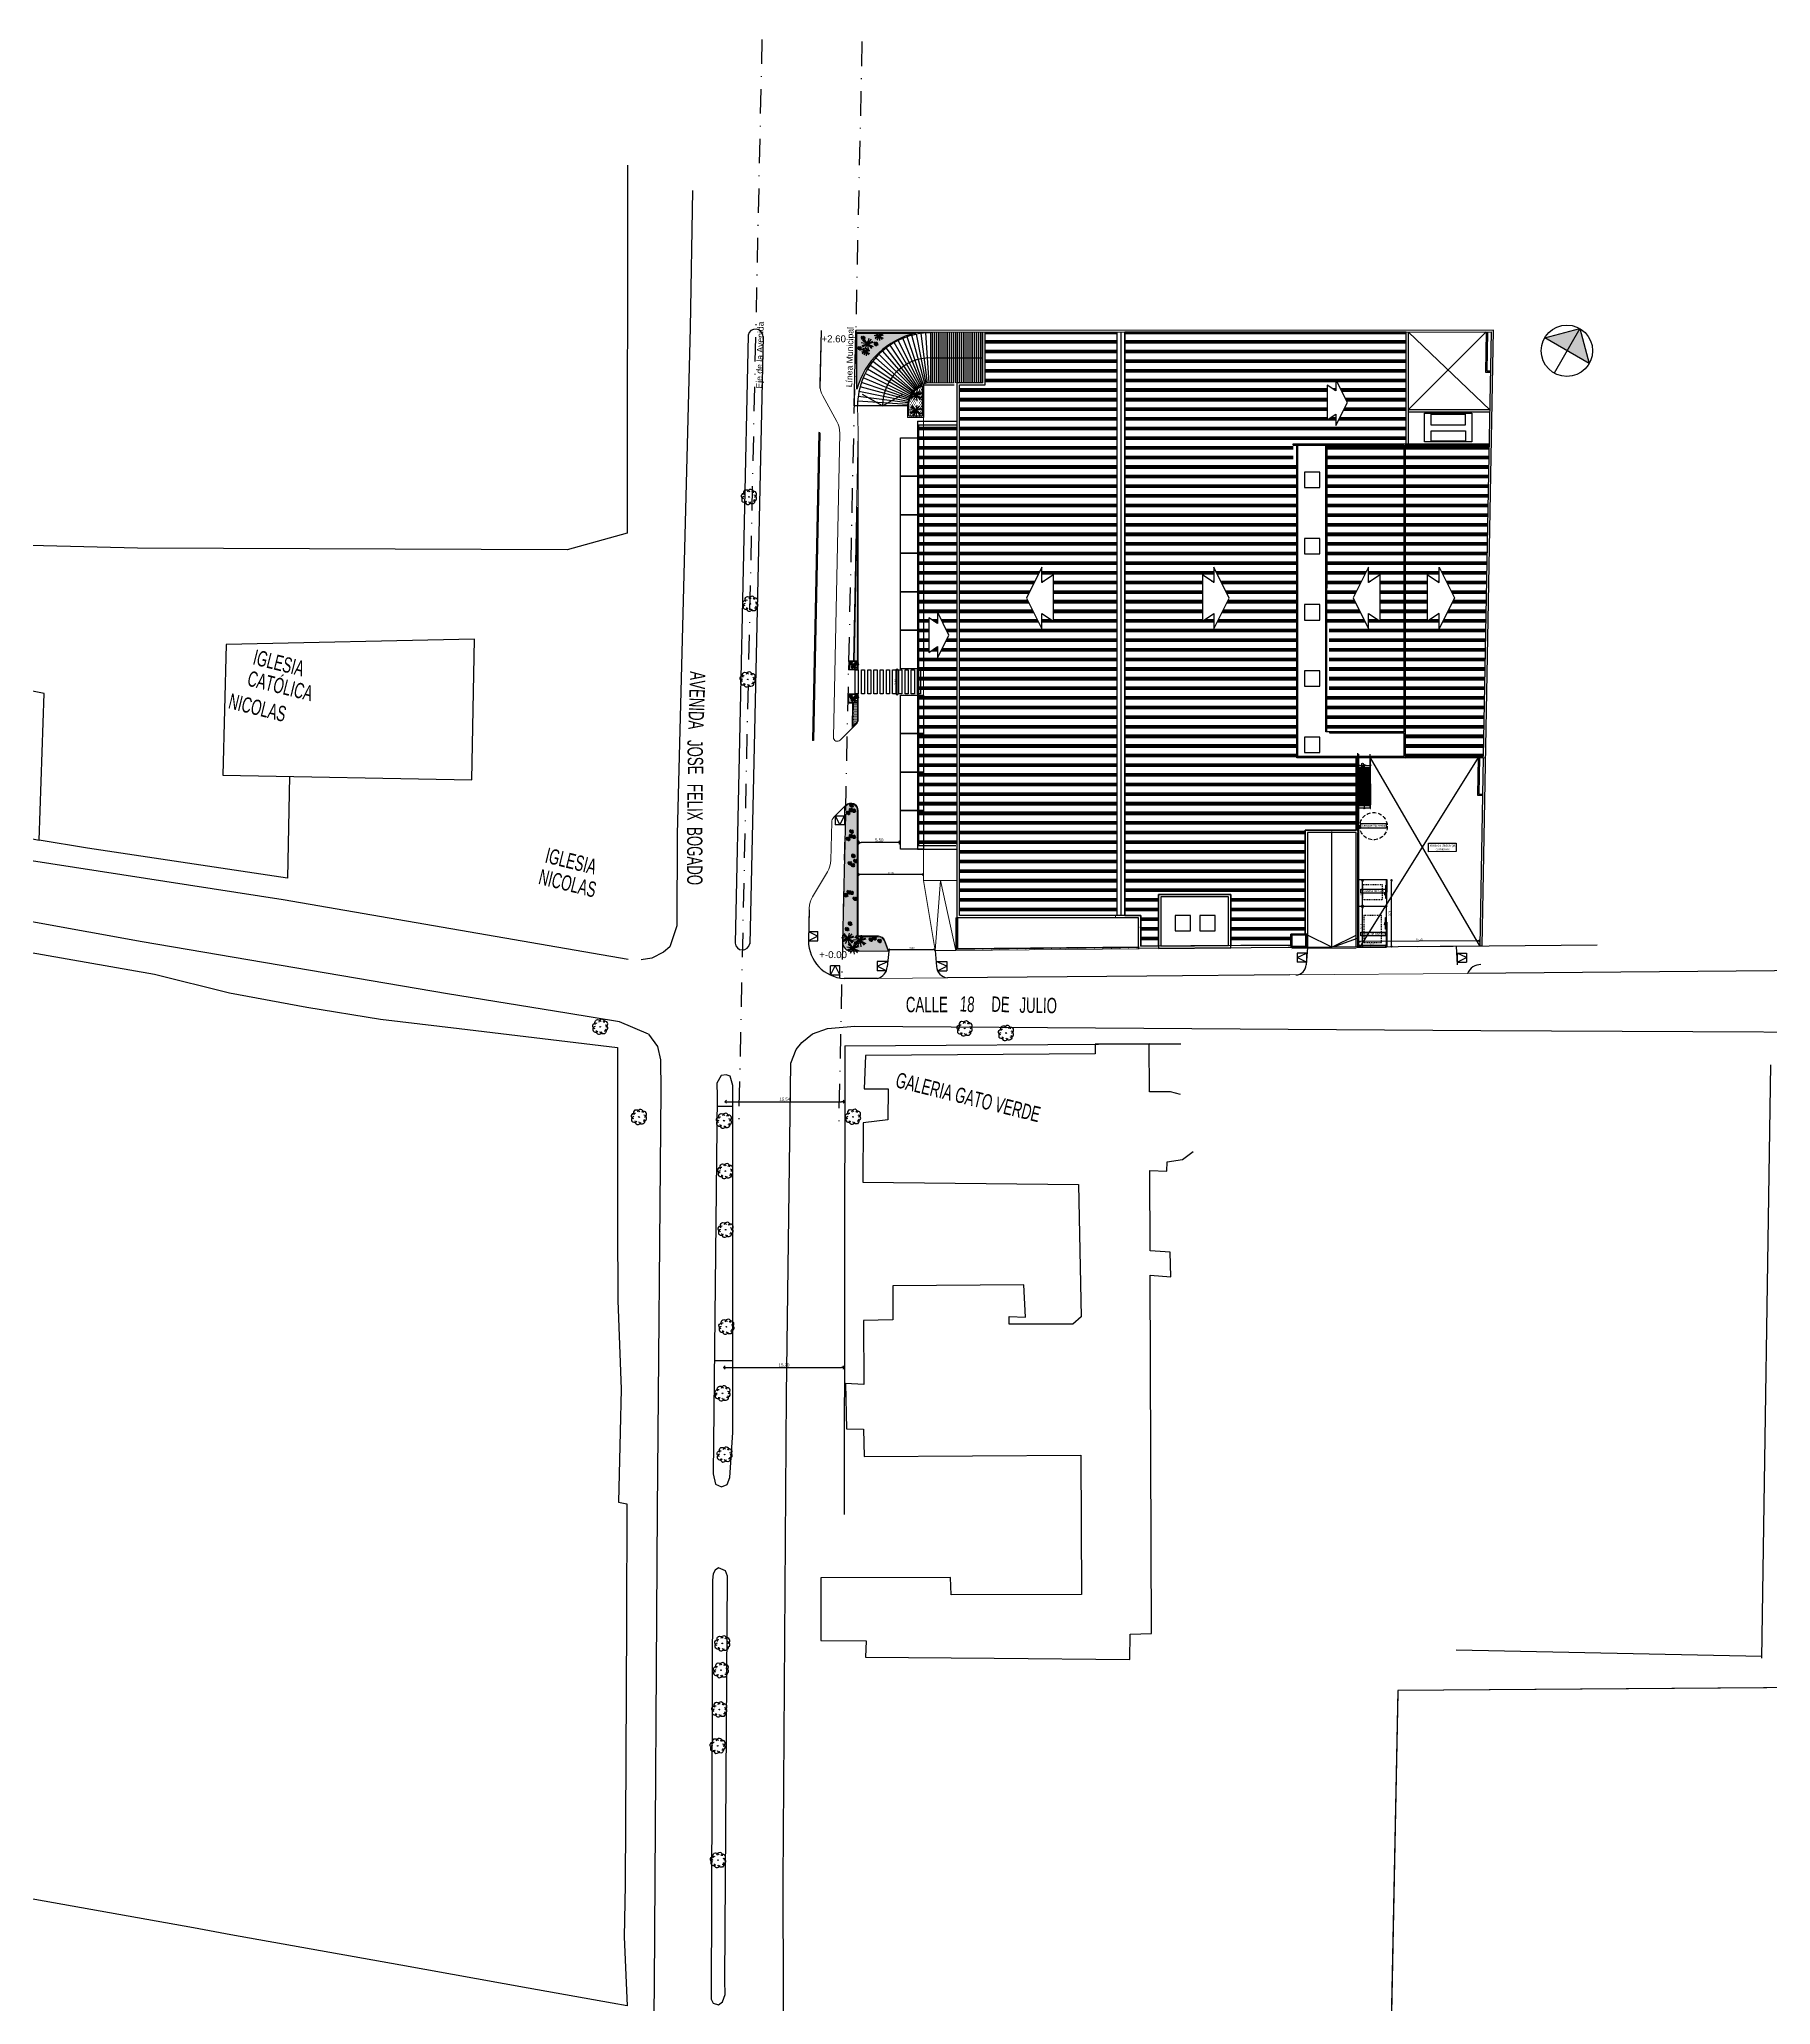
# Model space of a CAD drawing. Extents: x 306 to 2240, y 18 to 779.
# Drawn here: x 1735.5 to 1960.4, y 192.8 to 448.2 of the extents above; entities that cross this region are included whole.
import ezdxf

# ---------------------------------------------------------------- set-up
doc = ezdxf.new("R2010")
doc.units = 0
doc.header["$MEASUREMENT"] = 0
doc.header["$PDMODE"] = 3
for name, pattern in [('DASHDOT', [25.4, 12.7, -6.35, 0, -6.35]), ('DASHED', [0.75, 0.5, -0.25]), ('HIDDEN2', [0.1875, 0.125, -0.0625])]:
    doc.linetypes.add(name, pattern=pattern)
for name, color, linetype in [('01', 253, 'Continuous'), ('02', 253, 'Continuous'), ('0603', 1, 'Continuous'), ('0604', 7, 'Continuous'), ('0611', 1, 'Continuous'), ('0612', 7, 'Continuous'), ('0703', 1, 'Continuous'), ('0707', 7, 'Continuous'), ('0801', 1, 'Continuous'), ('0808', 7, 'Continuous'), ('1', 1, 'Continuous'), ('1007', 3, 'Continuous'), ('Aberturas', 2, 'Continuous'), ('C-COTAS', 2, 'Continuous'), ('COTAS', 2, 'Continuous'), ('EQUIPAMIENTO SUPER', 1, 'Continuous'), ('EQUIPAMIENTOS APOYO', 1, 'Continuous'), ('Escalera', 2, 'Continuous'), ('ESTACIONAMIENTO', 1, 'Continuous'), ('Linea de Est', 2, 'Continuous'), ('MAMPOSTERIA', 6, 'Continuous'), ('MUNICIPAL MAMPOSTERIA', 12, 'Continuous'), ('Nombre de locales', 3, 'Continuous'), ('P1-Pisos', 1, 'Continuous'), ('Piso', 1, 'Continuous'), ('Proyeccion', 1, 'Continuous'), ('rampa', 2, 'Continuous'), ('ROTULO4', 253, 'Continuous'), ('Techo 01', 1, 'Continuous'), ('Techo 02', 2, 'Continuous'), ('Techo 03', 3, 'Continuous'), ('Vereda', 7, 'Continuous')]:
    doc.layers.add(name, color=color, linetype=linetype)
doc.styles.add('02', font='swissc.ttf')
doc.styles.add('arial', font='arial.ttf')
doc.styles.get("Standard").update_dxf_attribs({"font": 'arial.ttf'})
doc.dimstyles.new('Cota 125', dxfattribs={"dimtxt": 0.25, "dimasz": 0.25, "dimexe": 1.25, "dimexo": 0.625, "dimgap": 0.05, "dimtad": 1, "dimzin": 1, "dimtxsty": 'Standard', "dimblk": 'OPEN90', "dimcen": 0, "dimse1": 1, "dimse2": 1, "dimclrd": 1, "dimclrt": 2, "dimadec": 0, "dimazin": 0, "dimtfac": 1, "dimtix": 1, "dimtmove": 0, "dimatfit": 3, "dimldrblk": 'OPEN90', "dimfxl": 1, "dimarcsym": 0})
doc.dimstyles.new('Cota 200', dxfattribs={"dimtxt": 0.4, "dimasz": 0.4, "dimexe": 1.25, "dimexo": 0.625, "dimgap": 0.05, "dimtad": 1, "dimzin": 1, "dimtxsty": 'arial', "dimblk": 'OPEN90', "dimcen": 0, "dimse1": 1, "dimse2": 1, "dimclrd": 1, "dimclrt": 2, "dimadec": 0, "dimazin": 0, "dimtfac": 1, "dimtix": 1, "dimtmove": 0, "dimatfit": 3, "dimldrblk": 'OPEN90', "dimfxl": 1, "dimarcsym": 0})
pattern_1 = [(0, (-29.052, -1e-13), (0, 1.25), []), (0, (-29.052, 0.1562), (0, 1.25), []), (0, (-29.052, 0.3125), (0, 1.25), [])]
pattern_2 = [(0, (1210.3091, 3e-05), (0.125, 0.21650635), [0.03125, -0.21875]), (90, (1210.32473, 3e-05), (-0.125, 0.21650635), [0.015625, -0.4173877]), (90, (1210.32864, 3e-05), (-0.125, 0.21650635), [0.0125, -0.4205127]), (90, (1210.32083, 3e-05), (-0.125, 0.21650635), [0.0125, -0.4205127]), (60, (1210.33255, 3e-05), (-0.125, 0.21650635), [0.01, -0.24]), (120, (1210.31692, 3e-05), (-0.25, 1e-10), [0.01, -0.24])]

# ---------------------------------------------------------------- blocks, each defined once
blk = doc.blocks.new('Norte')
h = blk.add_hatch(color=0)
h.dxf.hatch_style = 1
h.paths.add_polyline_path([(0, 6.68), (6.68, 0), (0, -6.68)])
blk.add_line((6.68, 0), (-6.69, 0))
blk.add_lwpolyline([(0, 6.68), (6.68, 0), (0, -6.68), (0, 6.68)])
blk.add_circle((0, 0), 6.68)
blk = doc.blocks.new('Var Flecha b')
at = {"color": 0, "linetype": 'ByBlock'}
blk.add_lwpolyline([(0, 0.5), (-1, 0), (-0.5, 0), (-0.75, -0.375), (0.75, -0.375), (0.5, 0), (1, 0)], close=True, dxfattribs=at)
blk = doc.blocks.new('BARANDA')
at = {"layer": 'EQUIPAMIENTOS APOYO', "color": 1, "lineweight": 0}
for p, q in [((643.04, 325.56, 0), (643.07, 325.56, 0)), ((643.17, 325.56, 0), (643.15, 325.56, 0)), ((644.16, 325.57, 0), (644.18, 325.57, 0)), ((644.29, 325.57, 0), (644.26, 325.57, 0)), ((645.27, 325.58, 0), (645.3, 325.58, 0)), ((645.4, 325.58, 0), (645.38, 325.58, 0)), ((646.39, 325.59, 0), (646.42, 325.59, 0)), ((646.52, 325.59, 0), (646.5, 325.59, 0)), ((647.51, 325.6, 0), (647.53, 325.6, 0)), ((647.64, 325.6, 0), (647.61, 325.6, 0)), ((648.62, 325.61, 0), (648.65, 325.61, 0)), ((648.75, 325.61, 0), (648.73, 325.61, 0)), ((649.74, 325.62, 0), (649.76, 325.62, 0)), ((649.87, 325.62, 0), (649.84, 325.62, 0)), ((650.86, 325.63, 0), (650.88, 325.63, 0)), ((650.99, 325.63, 0), (650.96, 325.63, 0)), ((651.97, 325.64, 0), (652, 325.64, 0)), ((652.1, 325.64, 0), (652.08, 325.64, 0)), ((653.09, 325.65, 0), (653.11, 325.65, 0)), ((653.22, 325.65, 0), (653.19, 325.65, 0)), ((654.2, 325.66, 0), (654.23, 325.66, 0)), ((654.33, 325.66, 0), (654.31, 325.66, 0)), ((655.32, 325.67, 0), (655.35, 325.67, 0)), ((655.45, 325.67, 0), (655.43, 325.67, 0)), ((656.44, 325.68, 0), (656.46, 325.68, 0)), ((656.57, 325.68, 0), (656.54, 325.68, 0)), ((657.55, 325.68, 0), (657.58, 325.68, 0)), ((657.68, 325.69, 0), (657.66, 325.69, 0)), ((658.67, 325.69, 0), (658.69, 325.69, 0)), ((658.8, 325.7, 0), (658.77, 325.7, 0)), ((659.78, 325.7, 0), (659.8, 325.7, 0)), ((659.9, 325.71, 0), (659.88, 325.7, 0)), ((660.88, 325.71, 0), (660.91, 325.71, 0)), ((661.01, 325.71, 0), (660.99, 325.71, 0)), ((661.99, 325.72, 0), (662.01, 325.72, 0)), ((662.12, 325.72, 0), (662.09, 325.72, 0)), ((663.09, 325.73, 0), (663.12, 325.73, 0)), ((663.22, 325.73, 0), (663.2, 325.73, 0)), ((664.2, 325.74, 0), (664.22, 325.74, 0)), ((664.33, 325.74, 0), (664.3, 325.74, 0)), ((665.3, 325.75, 0), (665.33, 325.75, 0)), ((665.43, 325.75, 0), (665.41, 325.75, 0)), ((666.41, 325.76, 0), (666.43, 325.76, 0)), ((666.54, 325.76, 0), (666.51, 325.76, 0))]:
    blk.add_line(p, q, dxfattribs=at)
at = {"layer": 'EQUIPAMIENTOS APOYO', "color": 1, "lineweight": 0, "elevation": 0}
for points in [[(644.16, 325.56), (644.16, 325.57), (643.17, 325.57), (643.17, 325.56)], [(645.27, 325.57), (645.27, 325.58), (644.29, 325.58), (644.29, 325.57)], [(646.39, 325.58), (646.39, 325.59), (645.4, 325.58), (645.4, 325.57)], [(647.51, 325.59), (647.51, 325.6), (646.52, 325.59), (646.52, 325.58)], [(648.62, 325.6), (648.62, 325.61), (647.64, 325.6), (647.64, 325.59)], [(649.74, 325.61), (649.74, 325.62), (648.75, 325.61), (648.75, 325.6)], [(650.86, 325.62), (650.86, 325.63), (649.87, 325.62), (649.87, 325.61)], [(651.97, 325.63), (651.97, 325.64), (650.99, 325.63), (650.99, 325.62)], [(653.09, 325.64), (653.09, 325.65), (652.1, 325.64), (652.1, 325.63)], [(654.2, 325.65), (654.2, 325.66), (653.22, 325.65), (653.22, 325.64)], [(655.32, 325.66), (655.32, 325.67), (654.33, 325.66), (654.33, 325.65)], [(656.44, 325.67), (656.44, 325.68), (655.45, 325.67), (655.45, 325.66)], [(657.55, 325.68), (657.55, 325.69), (656.57, 325.68), (656.57, 325.67)], [(658.67, 325.69), (658.67, 325.7), (657.68, 325.69), (657.68, 325.68)], [(659.78, 325.7), (659.78, 325.71), (658.8, 325.7), (658.8, 325.69)], [(660.88, 325.71), (660.88, 325.72), (659.9, 325.71), (659.9, 325.7)], [(661.99, 325.72), (661.99, 325.73), (661.01, 325.72), (661.01, 325.71)], [(663.09, 325.73), (663.09, 325.74), (662.12, 325.73), (662.12, 325.72)], [(664.2, 325.74), (664.2, 325.75), (663.22, 325.74), (663.22, 325.73)], [(665.3, 325.75), (665.3, 325.76), (664.33, 325.75), (664.33, 325.74)], [(666.41, 325.76), (666.41, 325.77), (665.43, 325.76), (665.43, 325.75)], [(666.75, 325.76), (666.75, 325.77), (666.54, 325.77), (666.54, 325.76)]]:
    blk.add_lwpolyline(points, close=True, dxfattribs=at)
at = {"layer": 'EQUIPAMIENTOS APOYO', "color": 1, "lineweight": 0}
for centre in [(643.11, 325.56, 0), (644.22, 325.57, 0), (645.34, 325.58, 0), (646.46, 325.59, 0), (647.57, 325.6, 0), (648.69, 325.61, 0), (649.8, 325.62, 0), (650.92, 325.63, 0), (652.04, 325.64, 0), (653.15, 325.65, 0), (654.27, 325.66, 0), (655.39, 325.67, 0), (656.5, 325.68, 0), (657.62, 325.69, 0), (658.73, 325.69, 0), (659.84, 325.7, 0), (660.95, 325.71, 0), (662.05, 325.72, 0), (663.16, 325.73, 0), (664.26, 325.74, 0), (665.37, 325.75, 0), (666.47, 325.76, 0)]:
    blk.add_circle(centre, 0.04, dxfattribs=at)
blk = doc.blocks.new('relevamiento avenida')
at = {"layer": 'Linea de Est'}
for p, q in [((356.74, 409.58), (356.71, 330.54)), ((358.7, 409.45), (358.63, 330.52))]:
    blk.add_line(p, q, dxfattribs=at)
for centre, radius, start, end in [((357.71, 409.38), 0.991, 3.7138, 168.342), ((357.67, 330.66), 0.969, 186.9845, 351.8617)]:
    blk.add_arc(centre, radius, start, end, dxfattribs=at)
at = {"layer": 'MAMPOSTERIA', "linetype": 'DASHDOT', "ltscale": 0.25}
for p, q in [((357.74, 448.02), (357.65, 307.54)), ((370.74, 448.01), (370.65, 307.53))]:
    blk.add_line(p, q, dxfattribs=at)
at = {"layer": 'Proyeccion', "char_height": 0.8, "attachment_point": 1, "rotation": 89.7898}
for s, insert in [('Eje de la Avenida', (357.91, 402.67)), ('Línea Municipal', (369.6, 403.08))]:
    blk.add_mtext_dynamic_manual_height_columns(s, width=14.3985, gutter_width=1, heights=[0], dxfattribs=dict(at, insert=insert))
blk = doc.blocks.new('VEGETACAO 53')
at = {"layer": '02', "color": 1}
for q in [(-0.46, 0.12), (-0.43, -0.32), (-0.39, 0.34), (-0.37, -0.36), (-0.28, -0.43), (-0.23, 0.45), (-0.14, 0.5), (-0.07, -0.54), (0.23, 0.47), (0.27, 0.39), (0.39, 0.34), (0.51, 0.06), (0.16, -0.49), (0.23, -0.41), (0.45, -0.26), (0.29, -0.43)]:
    blk.add_line((0, 0), q, dxfattribs=at)
for centre, radius in [((-0.27, 0.09), 0.00794), ((-0.21, 0.05), 0.00673), ((-0.18, 0.03), 0.0111), ((-0.04, 0), 0.0142), ((-0.02, 0.14), 0.0156), ((-0.01, 0.09), 0.0025), ((0.08, 0.06), 0.0202), ((0.11, 0.08), 0.0114), ((0.15, 0.01), 0.00355), ((0.15, 0.14), 0.00476), ((0.22, 0.28), 0.0127), ((0.22, 0.01), 0.01), ((-0.21, -0.22), 0.0137), ((-0.19, -0.27), 0.0156), ((-0.04, -0.08), 0.0152), ((-0.02, -0.05), 0.00655), ((0.02, -0.11), 0.00502), ((0.06, -0.25), 0.00635), ((0.09, -0.21), 0.00952), ((0.2, -0.25), 0.00855)]:
    blk.add_circle(centre, radius, dxfattribs=at)
blk = doc.blocks.new('*U160')
at = {"layer": 'EQUIPAMIENTOS APOYO'}
blk.add_line((0, -3.25), (0, 3.25), dxfattribs=at)
blk = doc.blocks.new('*U161')
at = {"layer": 'EQUIPAMIENTOS APOYO', "color": 0, "linetype": 'ByBlock', "lineweight": -2}
for p, rotation in [((643.83, 431.87), 41.24999999999999), ((644.14, 432.13), 37.50000000000002), ((644.48, 432.37), 33.74999999999999), ((644.82, 432.58), 30), ((645.18, 432.78), 26.25), ((645.56, 432.95), 22.49999999999999), ((645.94, 433.09), 18.74999999999997), ((646.33, 433.21), 14.99999999999997), ((646.73, 433.3), 11.24999999999997), ((647.13, 433.37), 7.500000000000014), ((647.54, 433.41), 3.749999999999927), ((642.54, 430.3), 59.99999999999999), ((642.75, 430.64), 56.24999999999999), ((642.99, 430.98), 52.49999999999999), ((643.25, 431.29), 48.75000000000001), ((643.53, 431.59), 45.00000000000001), ((641.91, 428.79), 75.00000000000001), ((642.03, 429.18), 71.25), ((642.17, 429.56), 67.5), ((642.34, 429.94), 63.75), ((641.7, 427.17), 90), ((641.71, 427.58), 86.24999999999999), ((641.75, 427.99), 82.50000000000001), ((641.82, 428.39), 78.74999999999999)]:
    blk.add_blockref('*U160', p, dxfattribs=dict(at, rotation=rotation))
blk.add_blockref('*U160', (647.95, 433.42), dxfattribs=at)
blk = doc.blocks.new('_Open90')
at = {"color": 0, "linetype": 'ByBlock', "lineweight": -2}
for p, q in [((0, 0), (-1, 0)), ((-0.5, 0.5), (0, 0)), ((0, 0), (-0.5, -0.5))]:
    blk.add_line(p, q, dxfattribs=at)
blk = doc.blocks.new('*D166')
at = {"color": 1, "linetype": 'Continuous', "lineweight": -2, "transparency": 16777216}
blk.add_line((1846.95, 343.84), (1842.25, 343.84), dxfattribs=at)
at = {"layer": 'Defpoints', "color": 0, "transparency": 16777216}
for p in [(1841.85, 343.84), (1841.85, 342.97), (1847.35, 342.99, 0)]:
    blk.add_point(p, dxfattribs=at)
at = {"color": 1, "lineweight": -2, "transparency": 16777216, "xscale": 0.4, "yscale": 0.4, "zscale": 0.4, "rotation": 180}
blk.add_blockref('_Open90', (1841.85, 343.84), dxfattribs=at)
at = {"color": 1, "lineweight": -2, "transparency": 16777216, "xscale": 0.4, "yscale": 0.4, "zscale": 0.4}
blk.add_blockref('_Open90', (1847.35, 343.84), dxfattribs=at)
at = {"color": 2, "transparency": 16777216, "insert": (1844.6, 344.13), "char_height": 0.4, "attachment_point": 5, "style": 'arial'}
blk.add_mtext('5,50', dxfattribs=at)
blk = doc.blocks.new('*D206')
at = {"layer": 'C-COTAS', "color": 1, "lineweight": -2, "transparency": 16777216}
blk.add_line((1846.11, 329.92), (1851.61, 329.92), dxfattribs=at)
at = {"layer": 'Defpoints', "color": 0, "transparency": 16777216}
for p in [(1845.86, 329.74), (1851.86, 329.92), (1851.86, 329.79)]:
    blk.add_point(p, dxfattribs=at)
at = {"layer": 'C-COTAS', "color": 1, "lineweight": -2, "transparency": 16777216, "xscale": 0.25, "yscale": 0.25, "zscale": 0.25, "rotation": 180}
blk.add_blockref('_Open90', (1845.86, 329.92), dxfattribs=at)
at = {"layer": 'C-COTAS', "color": 1, "lineweight": -2, "transparency": 16777216, "xscale": 0.25, "yscale": 0.25, "zscale": 0.25}
blk.add_blockref('_Open90', (1851.86, 329.92), dxfattribs=at)
at = {"layer": 'C-COTAS', "color": 2, "transparency": 16777216, "insert": (1848.86, 330.12), "char_height": 0.25, "attachment_point": 5}
blk.add_mtext('6,00', dxfattribs=at)
blk = doc.blocks.new('*D207')
at = {"layer": 'C-COTAS', "color": 1, "lineweight": -2, "transparency": 16777216}
blk.add_line((1922.38, 331.07), (1907.12, 330.96), dxfattribs=at)
at = {"layer": 'Defpoints', "color": 0, "transparency": 16777216}
for p in [(1906.87, 330.96), (1906.88, 330.26), (1922.63, 330.38)]:
    blk.add_point(p, dxfattribs=at)
at = {"layer": 'C-COTAS', "color": 1, "lineweight": -2, "transparency": 16777216, "xscale": 0.25, "yscale": 0.25, "zscale": 0.25}
for p, rotation in [((1906.87, 330.96), 180.4221223922295), ((1922.63, 331.08), 0.4221223922295181)]:
    blk.add_blockref('_Open90', p, dxfattribs=dict(at, rotation=rotation))
at = {"layer": 'C-COTAS', "color": 2, "transparency": 16777216, "insert": (1914.75, 331.22), "char_height": 0.25, "attachment_point": 5, "rotation": 0.4221}
blk.add_mtext('15,75', dxfattribs=at)
blk = doc.blocks.new('*D208')
at = {"layer": 'C-COTAS', "color": 1, "lineweight": -2, "transparency": 16777216}
blk.add_line((1910.25, 330.46), (1907.13, 330.46), dxfattribs=at)
at = {"layer": 'Defpoints', "color": 0, "transparency": 16777216}
for p in [(1906.88, 330.59), (1906.88, 330.46), (1910.5, 330.59)]:
    blk.add_point(p, dxfattribs=at)
at = {"layer": 'C-COTAS', "color": 1, "lineweight": -2, "transparency": 16777216, "xscale": 0.25, "yscale": 0.25, "zscale": 0.25}
for p, rotation in [((1906.88, 330.46), 180.0008569125699), ((1910.5, 330.46), 0.0008569125698620894)]:
    blk.add_blockref('_Open90', p, dxfattribs=dict(at, rotation=rotation))
at = {"layer": 'C-COTAS', "color": 2, "transparency": 16777216, "insert": (1908.69, 330.66), "char_height": 0.25, "attachment_point": 5, "rotation": 0.0009}
blk.add_mtext('3,61', dxfattribs=at)
blk = doc.blocks.new('*D209')
at = {"layer": 'C-COTAS', "color": 1, "lineweight": -2, "transparency": 16777216}
blk.add_line((1907.41, 330.61), (1907.41, 335.27), dxfattribs=at)
at = {"layer": 'Defpoints', "color": 0, "transparency": 16777216}
for p in [(1906.88, 335.52), (1907.41, 335.52), (1906.88, 330.36)]:
    blk.add_point(p, dxfattribs=at)
at = {"layer": 'C-COTAS', "color": 1, "lineweight": -2, "transparency": 16777216, "xscale": 0.25, "yscale": 0.25, "zscale": 0.25}
for p, rotation in [((1907.41, 335.52), 90), ((1907.41, 330.36), 270)]:
    blk.add_blockref('_Open90', p, dxfattribs=dict(at, rotation=rotation))
at = {"layer": 'C-COTAS', "color": 2, "transparency": 16777216, "insert": (1907.21, 332.94), "char_height": 0.25, "attachment_point": 5, "rotation": 90}
blk.add_mtext('5,16', dxfattribs=at)
blk = doc.blocks.new('*D210')
at = {"layer": 'C-COTAS', "color": 1, "lineweight": -2, "transparency": 16777216}
blk.add_line((1907.41, 335.82), (1907.41, 338.72), dxfattribs=at)
at = {"layer": 'Defpoints', "color": 0, "transparency": 16777216}
for p in [(1906.88, 338.97), (1907.41, 338.97), (1906.88, 335.57)]:
    blk.add_point(p, dxfattribs=at)
at = {"layer": 'C-COTAS', "color": 1, "lineweight": -2, "transparency": 16777216, "xscale": 0.25, "yscale": 0.25, "zscale": 0.25}
for p, rotation in [((1907.41, 338.97), 89.99840912010666), ((1907.41, 335.57), 269.9984091201067)]:
    blk.add_blockref('_Open90', p, dxfattribs=dict(at, rotation=rotation))
at = {"layer": 'C-COTAS', "color": 2, "transparency": 16777216, "insert": (1907.21, 337.27), "char_height": 0.25, "attachment_point": 5, "rotation": 89.9984}
blk.add_mtext('3,40', dxfattribs=at)
blk = doc.blocks.new('*D211')
at = {"layer": 'C-COTAS', "color": 1, "lineweight": -2, "transparency": 16777216}
blk.add_line((1850.1, 339.67), (1842.1, 339.67), dxfattribs=at)
at = {"layer": 'Defpoints', "color": 0, "transparency": 16777216}
for p in [(1841.85, 339.67), (1841.85, 338.93), (1850.35, 338.93, 0)]:
    blk.add_point(p, dxfattribs=at)
at = {"layer": 'C-COTAS', "color": 1, "lineweight": -2, "transparency": 16777216, "xscale": 0.25, "yscale": 0.25, "zscale": 0.25, "rotation": 180}
blk.add_blockref('_Open90', (1841.85, 339.67), dxfattribs=at)
at = {"layer": 'C-COTAS', "color": 1, "lineweight": -2, "transparency": 16777216, "xscale": 0.25, "yscale": 0.25, "zscale": 0.25}
blk.add_blockref('_Open90', (1850.35, 339.67), dxfattribs=at)
at = {"layer": 'C-COTAS', "color": 2, "transparency": 16777216, "insert": (1846.1, 339.87), "char_height": 0.25, "attachment_point": 5}
blk.add_mtext('8,50', dxfattribs=at)
blk = doc.blocks.new('*D212')
at = {"layer": 'C-COTAS', "color": 1, "lineweight": -2, "transparency": 16777216}
blk.add_line((1846.92, 363.24), (1846.92, 366.18), dxfattribs=at)
at = {"layer": 'Defpoints', "color": 0, "transparency": 16777216}
for p in [(1846.92, 366.43), (1847.35, 366.43, 0), (1847.35, 362.99, 0)]:
    blk.add_point(p, dxfattribs=at)
at = {"layer": 'C-COTAS', "color": 1, "lineweight": -2, "transparency": 16777216, "xscale": 0.25, "yscale": 0.25, "zscale": 0.25}
for p, rotation in [((1846.92, 366.43), 90), ((1846.92, 362.99), 270)]:
    blk.add_blockref('_Open90', p, dxfattribs=dict(at, rotation=rotation))
at = {"layer": 'C-COTAS', "color": 2, "transparency": 16777216, "insert": (1846.72, 364.71), "char_height": 0.25, "attachment_point": 5, "rotation": 90}
blk.add_mtext('3,44', dxfattribs=at)
blk = doc.blocks.new('*D230')
at = {"layer": 'C-COTAS', "color": 1, "lineweight": -2, "transparency": 16777216}
blk.add_line((1911.15, 330.51), (1911.15, 338.77), dxfattribs=at)
at = {"layer": 'Defpoints', "color": 0, "transparency": 16777216}
for p in [(1910.55, 339.02), (1911.15, 339.02), (1910.57, 330.26)]:
    blk.add_point(p, dxfattribs=at)
at = {"layer": 'C-COTAS', "color": 1, "lineweight": -2, "transparency": 16777216, "xscale": 0.25, "yscale": 0.25, "zscale": 0.25}
for p, rotation in [((1911.15, 339.02), 90), ((1911.15, 330.26), 270)]:
    blk.add_blockref('_Open90', p, dxfattribs=dict(at, rotation=rotation))
at = {"layer": 'C-COTAS', "color": 2, "transparency": 16777216, "insert": (1910.95, 334.64), "char_height": 0.25, "attachment_point": 5, "rotation": 90}
blk.add_mtext('8,76', dxfattribs=at)
blk = doc.blocks.new('09')
for p, q in [((-0.04, 0.01), (0.04, 0.01)), ((-0.02, 0.03), (0.02, 0.03)), ((0, 0.05), (0, 0.05)), ((-0.04, -0.01), (0.04, -0.01)), ((-0.02, -0.03), (0.02, -0.03))]:
    blk.add_line(p, q)
for points in [[(-0.61, 0.39), (-0.76, 0.34), (-0.88, 0.27), (-0.97, 0.13), (-1, 0), (-0.96, -0.15), (-0.88, -0.26), (-0.83, -0.31), (-0.73, -0.36), (-0.58, -0.38)], [(-0.12, 0.67), (-0.2, 0.77), (-0.32, 0.84), (-0.46, 0.87), (-0.62, 0.83), (-0.74, 0.77), (-0.81, 0.63), (-0.83, 0.49), (-0.83, 0.42), (-0.79, 0.32), (-0.69, 0.22), (-0.62, 0.16)], [(-0.41, 0.6), (-0.39, 0.72), (-0.35, 0.82), (-0.3, 0.88), (-0.18, 0.96), (-0.03, 1), (0.1, 0.96), (0.24, 0.87), (0.31, 0.75), (0.36, 0.62), (0.37, 0.55)], [(0.11, 0.66), (0.19, 0.71), (0.31, 0.78), (0.42, 0.81), (0.49, 0.81), (0.63, 0.78), (0.76, 0.7), (0.82, 0.58), (0.84, 0.41), (0.81, 0.28), (0.75, 0.16), (0.69, 0.06)], [(0.67, -0.42), (0.8, -0.38), (0.91, -0.29), (0.99, -0.14), (1.01, -0.01), (0.95, 0.14), (0.86, 0.24), (0.8, 0.29), (0.7, 0.32), (0.56, 0.34)], [(-0.14, -0.69), (-0.19, -0.75), (-0.3, -0.83), (-0.4, -0.87), (-0.48, -0.87), (-0.61, -0.83), (-0.74, -0.75), (-0.8, -0.63), (-0.83, -0.47), (-0.79, -0.33), (-0.7, -0.18), (-0.64, -0.12)], [(-0.38, -0.63), (-0.34, -0.76), (-0.26, -0.88), (-0.13, -0.97), (0.01, -1.01), (0.15, -0.97), (0.27, -0.88), (0.32, -0.83), (0.36, -0.73), (0.38, -0.57)], [(0.15, -0.7), (0.32, -0.83), (0.46, -0.87), (0.62, -0.85), (0.74, -0.79), (0.83, -0.66), (0.86, -0.52), (0.86, -0.45), (0.83, -0.34), (0.74, -0.24), (0.67, -0.18)]]:
    blk.add_lwpolyline(points)
blk.add_lwpolyline([(0, -0.05), (-0.05, 0), (0, 0.05), (0.05, 0)], close=True)
blk = doc.blocks.new('*D254')
at = {"layer": 'COTAS', "color": 1, "linetype": 'Continuous', "lineweight": -2, "transparency": 16777216}
blk.add_line((1824.96, 310.16), (1839.71, 310.16), dxfattribs=at)
at = {"layer": 'Defpoints', "color": 0, "transparency": 16777216}
for p in [(1824.56, 309.59), (1840.11, 310.16), (1840.11, 309.57)]:
    blk.add_point(p, dxfattribs=at)
at = {"layer": 'COTAS', "color": 1, "lineweight": -2, "transparency": 16777216, "xscale": 0.4, "yscale": 0.4, "zscale": 0.4, "rotation": 180}
blk.add_blockref('_Open90', (1824.56, 310.16), dxfattribs=at)
at = {"layer": 'COTAS', "color": 1, "lineweight": -2, "transparency": 16777216, "xscale": 0.4, "yscale": 0.4, "zscale": 0.4}
blk.add_blockref('_Open90', (1840.11, 310.16), dxfattribs=at)
at = {"layer": 'COTAS', "color": 2, "transparency": 16777216, "insert": (1832.34, 310.45), "char_height": 0.4, "attachment_point": 5, "style": 'arial'}
blk.add_mtext('15,54', dxfattribs=at)
blk = doc.blocks.new('*D255')
at = {"layer": 'COTAS', "color": 1, "linetype": 'Continuous', "lineweight": -2, "transparency": 16777216}
blk.add_line((1824.78, 275.63), (1839.68, 275.63), dxfattribs=at)
at = {"layer": 'Defpoints', "color": 0, "transparency": 16777216}
for p in [(1824.38, 276.52), (1840.08, 276.51), (1840.08, 275.63)]:
    blk.add_point(p, dxfattribs=at)
at = {"layer": 'COTAS', "color": 1, "lineweight": -2, "transparency": 16777216, "xscale": 0.4, "yscale": 0.4, "zscale": 0.4, "rotation": 180}
blk.add_blockref('_Open90', (1824.38, 275.63), dxfattribs=at)
at = {"layer": 'COTAS', "color": 1, "lineweight": -2, "transparency": 16777216, "xscale": 0.4, "yscale": 0.4, "zscale": 0.4}
blk.add_blockref('_Open90', (1840.08, 275.63), dxfattribs=at)
at = {"layer": 'COTAS', "color": 2, "transparency": 16777216, "insert": (1832.23, 275.92), "char_height": 0.4, "attachment_point": 5, "style": 'arial'}
blk.add_mtext('15,70', dxfattribs=at)

msp = doc.modelspace()

# ---------------------------------------------------------------- hatches: boundary and pattern name
at = {"layer": 'EQUIPAMIENTOS APOYO'}
h = msp.add_hatch(dxfattribs=at)
h.set_pattern_fill('_USER', color=256, scale=0.25, angle=90, pattern_type=0)
h.set_pattern_definition([(90, (1851.28482, 403.57247), (-0.25, 0), [])])
h.paths.add_polyline_path([(1858.076, 409.972), (1858.076, 410.172), (1854.949, 410.172), (1854.949, 410.072), (1854.349, 410.072), (1854.349, 410.172), (1852.984, 410.172), (1851.285, 410.172), (1851.285, 410.072), (1851.285, 403.572), (1854.349, 403.573), (1854.949, 403.572), (1858.076, 403.572)])
h.paths.add_polyline_path([(1854.439, 406.182), (1854.439, 407.469), (1854.439, 407.466), (1854.439, 406.179)], flags=16)
at = {"layer": 'MUNICIPAL MAMPOSTERIA'}
h = msp.add_hatch(color=256, dxfattribs=at)
h.dxf.hatch_style = 1
h.paths.add_polyline_path([(1906.88, 355.456), (1906.73, 355.456), (1906.73, 330.262), (1906.88, 330.262)])
at = {"layer": 'ROTULO4'}
h = msp.add_hatch(dxfattribs=at)
h.set_pattern_fill('SWAMP', color=256, scale=0.25)
h.set_pattern_definition(pattern_2)
edge = h.paths.add_edge_path()
edge.add_line((1841.701, 410.022), (1849.33, 410.022))
edge.add_arc((1851.594, 399.992), 10.283, 102.71559, 164.49871)
edge.add_line((1841.685, 402.74), (1841.701, 410.022))
h = msp.add_hatch(dxfattribs=at)
h.set_pattern_fill('SWAMP', color=256, scale=0.25)
h.set_pattern_definition(pattern_2)
edge = h.paths.add_edge_path()
edge.add_arc((1851.285, 400.572), 2.85, 112.3862, 180, ccw=False)
edge.add_line((1850.199, 403.208), (1850.199, 399.229))
edge.add_line((1850.199, 399.229), (1848.435, 399.229))
edge.add_line((1848.435, 399.229), (1848.435, 400.572))
h = msp.add_hatch(dxfattribs=at)
h.set_pattern_fill('SWAMP', color=256, scale=0.25)
h.set_pattern_definition(pattern_2)
h.paths.add_polyline_path([(1841.362, 367.466), (1841.772, 367.466), (1841.772, 387.401)])
h = msp.add_hatch(dxfattribs=at)
h.set_pattern_fill('SWAMP', color=256, scale=0.25)
h.set_pattern_definition(pattern_2)
edge = h.paths.add_edge_path()
edge.add_line((1841.244, 361.969), (1841.772, 361.969))
edge.add_line((1841.772, 361.969), (1841.772, 359.707))
edge.add_arc((1841.372, 359.707), 0.4, -45, 0, ccw=False)
edge.add_line((1841.655, 359.424), (1841.184, 358.953))
edge.add_line((1841.184, 358.953), (1841.244, 361.969))
h = msp.add_hatch(dxfattribs=at)
h.set_pattern_fill('SWAMP', color=256, scale=0.25)
h.set_pattern_definition(pattern_2)
edge = h.paths.add_edge_path()
edge.add_arc((1844.456, 330.752), 0.848, 23.64511, 86.50437)
edge.add_line((1844.508, 331.599), (1841.753, 331.599))
edge.add_line((1841.753, 331.599), (1841.753, 347.975))
edge.add_arc((1840.922, 348.038), 0.834, 355.63982, 496.56868)
edge.add_line((1840.317, 348.611), (1840.257, 348.551))
edge.add_line((1840.257, 348.551), (1839.886, 330.783))
edge.add_arc((1840.987, 330.801), 1.101, 180.92254, 270.4951)
edge.add_line((1840.996, 329.7), (1845.767, 329.713))
edge.add_line((1845.767, 329.713), (1845.233, 331.093))
at = {"layer": 'Techo 01'}
h = msp.add_hatch(dxfattribs=at)
h.set_pattern_fill('PLAST', color=256, scale=5)
h.set_pattern_definition(pattern_1)
h.paths.add_polyline_path([(1865.731, 379.607), (1865.731, 377.607), (1867.231, 378.607), (1867.231, 372.607), (1865.731, 373.607), (1865.731, 371.607), (1863.731, 375.607)], flags=16)
h.paths.add_polyline_path([(1855.049, 334.352), (1875.528, 334.352), (1875.528, 410.172), (1858.375, 410.172), (1858.375, 403.3), (1855.049, 403.296)])
h = msp.add_hatch(dxfattribs=at)
h.set_pattern_fill('PLAST', color=256, scale=5)
h.set_pattern_definition(pattern_1)
h.paths.add_polyline_path([(1888.089, 379.607), (1890.089, 375.607), (1888.089, 371.607), (1888.089, 373.607), (1886.589, 372.607), (1886.589, 378.607), (1888.089, 377.607)], flags=16)
h.paths.add_polyline_path([(1903.951, 402.511), (1903.951, 404.011), (1905.451, 401.011), (1903.951, 398.011), (1903.951, 399.511), (1902.826, 398.761), (1902.826, 403.261)], flags=16)
h.paths.add_polyline_path([(1898.081, 330.5), (1898.081, 331.926), (1899.93, 331.94), (1899.93, 345.465), (1906.58, 345.465), (1906.58, 354.85), (1898.853, 354.85), (1898.853, 392.984), (1898.403, 392.984), (1898.403, 395.627), (1913.076, 395.627), (1913.076, 410.173), (1876.528, 410.172), (1876.528, 334.352), (1878.611, 334.352), (1878.611, 330.384), (1880.876, 330.398), (1880.876, 337.102), (1890.276, 337.101), (1890.276, 330.454)])
h = msp.add_hatch(dxfattribs=at)
h.set_pattern_fill('PLAST', color=256, scale=5)
h.set_pattern_definition(pattern_1)
h.paths.add_polyline_path([(1854.749, 398.119), (1849.694, 398.119), (1849.694, 343.452), (1847.649, 343.452), (1854.749, 343.452)])
h.paths.add_polyline_path([(1852.162, 373.796), (1853.662, 370.796), (1852.162, 367.796), (1852.162, 369.296), (1851.037, 368.546), (1851.037, 373.046), (1852.162, 372.296)], flags=16)
h = msp.add_hatch(dxfattribs=at)
h.set_pattern_fill('PLAST', color=256, scale=5)
h.set_pattern_definition(pattern_1)
h.paths.add_polyline_path([(1908.198, 379.614), (1908.198, 377.614), (1909.698, 378.614), (1909.698, 372.614), (1908.198, 373.614), (1908.198, 371.614), (1906.198, 375.614)], flags=0)
h.paths.add_polyline_path([(1908.198, 377.614), (1909.698, 378.614), (1909.698, 372.614), (1908.198, 373.614), (1908.198, 371.614), (1906.198, 375.614), (1908.198, 379.614)], flags=16)
h.paths.add_polyline_path([(1902.782, 371.72), (1903.051, 371.72), (1903.051, 363.448), (1902.775, 363.448), (1902.77, 358.244), (1903.103, 358.244), (1912.781, 358.244), (1912.781, 395.477), (1902.803, 395.477)])
h = msp.add_hatch(dxfattribs=at)
h.set_pattern_fill('PLAST', color=256, scale=5)
h.set_pattern_definition(pattern_1)
h.paths.add_polyline_path([(1917.365, 371.614), (1917.365, 373.614), (1915.865, 372.614), (1915.865, 378.614), (1917.365, 377.614), (1917.365, 379.614), (1919.365, 375.614)], flags=16)
h.paths.add_polyline_path([(1922.445, 355.025), (1923.096, 355.026), (1923.133, 355.484), (1923.791, 395.477), (1912.95, 395.477), (1912.931, 354.992)])

# ---------------------------------------------------------------- linework, layer by layer
for p, q in [((1823.529, 309.588), (1825.597, 309.587)), ((1823.191, 276.526), (1825.575, 276.524))]:
    msp.add_line(p, q)
at = {"layer": '01', "color": 8, "lineweight": 0}
for p, q in [((1878.324, 332.827, 0), (1878.359, 332.827, 0)), ((1878.324, 332.809, 0), (1878.359, 332.809, 0))]:
    msp.add_line(p, q, dxfattribs=at)
at = {"layer": '01', "elevation": 0}
for points in [[(1847.349, 396.428), (1850.349, 396.428), (1850.349, 391.428), (1847.349, 391.428)], [(1847.349, 391.428), (1850.349, 391.428), (1850.349, 386.428), (1847.349, 386.428)], [(1847.349, 386.428), (1850.349, 386.428), (1850.349, 381.428), (1847.349, 381.428)], [(1847.349, 381.428), (1850.349, 381.428), (1850.349, 376.428), (1847.349, 376.428)], [(1847.349, 376.428), (1850.349, 376.428), (1850.349, 371.428), (1847.349, 371.428)], [(1847.349, 371.428), (1850.349, 371.428), (1850.349, 366.428), (1847.349, 366.428)], [(1847.349, 362.993), (1850.349, 362.993), (1850.349, 357.993), (1847.349, 357.993)], [(1847.349, 357.993), (1850.349, 357.993), (1850.349, 352.993), (1847.349, 352.993)], [(1847.349, 352.993), (1850.349, 352.993), (1850.349, 347.993), (1847.349, 347.993)], [(1847.349, 347.993), (1850.349, 347.993), (1850.349, 342.993), (1847.349, 342.993)]]:
    msp.add_lwpolyline(points, close=True, dxfattribs=at)
at = {"layer": '0603', "linetype": 'Continuous'}
for p, q in [((1837.056, 410.372), (1836.899, 402.828)), ((1835.485, 335.095), (1835.401, 331.079)), ((1838.559, 329.458), (1838.559, 329.447)), ((1838.57, 329.447), (1838.559, 329.447)), ((1845.863, 329.741), (1845.635, 327.705)), ((1851.864, 329.793), (1852.045, 327.733, 0)), ((1908.498, 330.282), (1897.753, 330.19)), ((1908.498, 330.282), (1897.754, 330.19)), ((1900.23, 330.19), (1900.083, 327.951)), ((1903.48, 330.232), (1906.73, 331.403)), ((1914.523, 330.334), (1937.91, 330.537)), ((1919.562, 330.359), (1919.713, 327.962)), ((1984.527, 327.402), (1921.055, 326.828)), ((1844.366, 326.191), (1840.057, 326.178)), ((1879.371, 326.494), (1853.467, 326.27, 0)), ((1897.938, 326.639, 0), (1879.371, 326.494)), ((1841.442, 319.963), (1922.783, 319.422)), ((1841.442, 319.963), (1922.783, 319.422)), ((1872.669, 317.626), (1872.639, 316.377)), ((1879.693, 317.667), (1872.669, 317.626)), ((1879.717, 311.451), (1879.693, 317.667)), ((1879.693, 317.667), (1879.693, 317.667)), ((1842.825, 316.172), (1842.658, 311.856)), ((1872.639, 316.377), (1842.825, 316.172)), ((1842.658, 311.856), (1845.784, 311.838)), ((1845.784, 311.838), (1845.714, 307.788)), ((1882.45, 311.427), (1879.717, 311.451)), ((1883.769, 311.092), (1882.45, 311.427)), ((1842.496, 307.437), (1842.47, 299.719)), ((1845.714, 307.788), (1842.496, 307.437)), ((1881.974, 301.132), (1882.001, 302.371)), ((1882.001, 302.371), (1884.021, 302.667)), ((1884.021, 302.667), (1885.383, 303.68)), ((1842.47, 299.719), (1870.515, 299.392)), ((1870.515, 299.392), (1870.842, 282.195)), ((1879.793, 290.773), (1879.75, 301.216)), ((1879.75, 301.216), (1881.974, 301.132)), ((1882.413, 290.622), (1879.793, 290.773)), ((1882.475, 287.403), (1882.413, 290.622)), ((1846.373, 286.255), (1846.361, 281.819)), ((1863.408, 286.384), (1846.373, 286.255)), ((1863.604, 282.165), (1863.408, 286.384)), ((1879.982, 241.075), (1879.809, 287.617)), ((1879.809, 287.617), (1882.475, 287.403)), ((1846.361, 281.819), (1842.556, 281.716)), ((1861.5, 281.272), (1861.487, 282.264)), ((1861.487, 282.264), (1863.604, 282.165)), ((1869.768, 281.265), (1861.5, 281.272)), ((1870.842, 282.195), (1869.768, 281.265)), ((1842.646, 264.062), (1870.807, 264.242)), ((1870.807, 264.242), (1870.877, 246.13))]:
    msp.add_line(p, q, dxfattribs=at)
at = {"layer": '0603', "linetype": 'Continuous', "flags": 128}
for points in [[(1820.347, 428.554), (1820.03, 410.728), (1818.335, 344.929), (1818.321, 332.996), (1817.401, 330.267), (1816.548, 329.602), (1815.039, 328.83), (1813.653, 328.595)], [(1748.225, 382.102), (1728.98, 382.578), (1727.788, 378.66), (1726.943, 378.281), (1711.816, 380.339), (1709.545, 380.651), (1707.85, 381.8), (1706.701, 383.236), (1706.385, 385.508), (1707.234, 393.888), (1686.951, 398.472), (1682.583, 370.536), (1680.907, 354.995), (1735.46, 344.164), (1736.081, 363.198), (1712.242, 367.937), (1709.453, 353.896), (1710.759, 353.636), (1709.814, 349.255), (1709.814, 349.255)], [(1811.976, 328.632), (1767.155, 336.408), (1733.893, 341.563), (1710.544, 346.326), (1671.793, 354.244)], [(1814.636, 318.945), (1810.852, 320.556), (1804.004, 321.687), (1788.509, 324.175), (1748.836, 330.941), (1720.565, 336.04), (1718.673, 336.218), (1716.953, 334.757), (1715.361, 332.183), (1714.383, 327.584), (1708.693, 294.741), (1706.216, 281.551), (1704.395, 276.5)], [(1814.636, 318.945), (1810.852, 320.556), (1804.004, 321.687), (1788.509, 324.175), (1748.836, 330.941), (1720.565, 336.04), (1718.673, 336.218), (1716.953, 334.757), (1715.361, 332.183), (1714.383, 327.584), (1708.693, 294.741), (1706.216, 281.551), (1704.395, 276.5)], [(1835.402, 155.38), (1833.862, 155.945), (1832.785, 157.384), (1832.311, 161.436), (1832.17, 167.598), (1832.193, 179.189), (1832.11, 208.829), (1832.541, 272.082), (1833.129, 315.151), (1833.829, 316.946), (1834.541, 317.872), (1835.949, 318.988), (1837.875, 319.657), (1841.442, 319.963)], [(1835.402, 155.38), (1833.862, 155.945), (1832.785, 157.384), (1832.311, 161.436), (1832.17, 167.598), (1832.193, 179.189), (1832.11, 208.829), (1832.541, 272.082), (1833.129, 315.151), (1833.829, 316.946), (1834.541, 317.872), (1835.949, 318.988), (1837.875, 319.657), (1841.442, 319.963)], [(1841.442, 319.963), (1922.783, 319.422), (1996.283, 319.073), (1998.378, 318.505), (1999.39, 316.052), (1999.193, 313.453), (1998.214, 239.738), (1997.396, 236.417), (1995.104, 234.263), (1911.969, 233.67), (1910.521, 160.183), (1909.963, 156.664), (1908.817, 155.649), (1906.9, 155.39), (1835.402, 155.38)], [(1814.636, 318.945), (1815.779, 317.355), (1816.181, 315.598), (1816.243, 311.669), (1815.753, 257.082), (1815.377, 195.433), (1814.987, 163.036)], [(1814.636, 318.945), (1815.779, 317.355), (1816.181, 315.598), (1816.243, 311.669), (1815.753, 257.082), (1815.377, 195.433), (1814.987, 163.036)]]:
    msp.add_lwpolyline(points, dxfattribs=at)
for points in [[(1759.314, 352.614), (1791.643, 351.993), (1791.993, 370.26), (1759.747, 369.552), (1759.314, 352.614)], [(1823.537, 310.871), (1823.035, 261.797), (1823.338, 260.476), (1824.084, 260.117), (1824.857, 260.411), (1825.174, 261.322), (1825.566, 267.178), (1825.597, 312.249), (1825.231, 313.482), (1824.726, 313.647), (1824.079, 313.57), (1823.505, 312.578), (1823.537, 310.871)], [(1823.537, 310.871), (1823.035, 261.797), (1823.338, 260.476), (1824.084, 260.117), (1824.857, 260.411), (1825.174, 261.322), (1825.566, 267.178), (1825.597, 312.249), (1825.231, 313.482), (1824.726, 313.647), (1824.079, 313.57), (1823.505, 312.578), (1823.537, 310.871)], [(1822.941, 247.031), (1822.76, 193.573), (1823.031, 193.042), (1823.711, 192.834), (1824.25, 193.226), (1824.57, 194.146), (1824.541, 195.956), (1824.867, 248.493), (1824.643, 249.217), (1823.735, 249.585), (1823.278, 249.275), (1823.039, 248.809), (1822.933, 248.001), (1822.941, 247.031)], [(1822.941, 247.031), (1822.76, 193.573), (1823.031, 193.042), (1823.711, 192.834), (1824.25, 193.226), (1824.57, 194.146), (1824.541, 195.956), (1824.867, 248.493), (1824.643, 249.217), (1823.735, 249.585), (1823.278, 249.275), (1823.039, 248.809), (1822.933, 248.001), (1822.941, 247.031)]]:
    msp.add_lwpolyline(points, close=True, dxfattribs=at)
at = {"layer": '0603', "linetype": 'Continuous'}
msp.add_circle((1838.559, 329.447), 0.0111, dxfattribs=at)
for centre, radius, start, end in [((1840.297, 331.068), 4.895, 179.86923, 267.19735), ((1844.039, 327.753), 1.596, 281.82651, 358.27584), ((1853.601, 327.822, 0), 1.558, 183.27814, 265.078), ((1898.729, 327.994), 1.355, 269.82461, 358.16172), ((1922.786, 326.118), 1.871, 90.06156, 157.67485)]:
    msp.add_arc(centre, radius, start, end, dxfattribs=at)
at = {"layer": '0611', "linetype": 'Continuous'}
for p, q in [((1911.972, 233.402), (1910.523, 159.915)), ((1911.972, 233.402), (1910.523, 159.915)), ((1995.104, 234.263), (1911.969, 233.67)), ((1995.104, 234.263), (1911.969, 233.67))]:
    msp.add_line(p, q, dxfattribs=at)
at = {"layer": '0703'}
msp.add_lwpolyline([(1755.518, 202.799), (1755.518, 202.799), (1755.518, 202.799), (1755.518, 202.799), (1728.775, 207.606), (1719.298, 209.31), (1719.299, 209.315), (1713.193, 210.411), (1699.23, 212.917), (1699.23, 212.917), (1699.23, 212.917), (1699.23, 212.917), (1699.23, 212.917), (1701.535, 224.507), (1701.535, 224.507), (1701.535, 224.507), (1701.535, 224.507), (1701.535, 224.507), (1703.66, 237.075), (1703.66, 237.075), (1703.66, 237.075), (1703.66, 237.075), (1703.66, 237.075), (1706.575, 253.649), (1706.575, 253.649), (1706.575, 253.649), (1706.575, 253.649), (1706.575, 253.649), (1709.028, 266.837), (1709.028, 266.837), (1709.028, 266.837), (1709.028, 266.837), (1709.028, 266.837), (1709.9, 274.281), (1709.9, 274.281), (1712.481, 289.091), (1712.481, 289.091), (1712.481, 289.091), (1712.481, 289.091), (1712.481, 289.091), (1713.989, 299.616), (1713.989, 299.616), (1714.807, 305.347), (1715.586, 310.768), (1715.586, 310.768), (1715.586, 310.768), (1715.586, 310.768), (1715.586, 310.768), (1718.626, 321.564), (1718.626, 321.564), (1720.322, 330.58), (1720.322, 330.58), (1720.322, 330.58), (1722.021, 331.706), (1750.427, 326.738), (1750.427, 326.738), (1750.427, 326.738), (1760.177, 324.322), (1760.177, 324.322), (1760.177, 324.322), (1760.177, 324.322), (1760.177, 324.322), (1770.229, 322.457), (1770.229, 322.457), (1779.782, 320.898), (1779.782, 320.898), (1790.024, 319.666), (1790.024, 319.662), (1790.024, 319.662), (1790.024, 319.662), (1790.024, 319.666), (1810.59, 317.192), (1810.59, 317.192), (1810.59, 317.192), (1810.609, 305.516), (1810.609, 305.516), (1810.605, 294.442), (1810.605, 294.442), (1810.643, 284.329), (1810.643, 284.329), (1811.061, 272.821), (1811.061, 272.821), (1811.061, 272.821), (1811.061, 272.821), (1811.061, 272.821), (1810.93, 267.251), (1810.714, 258.117), (1810.714, 258.117), (1810.714, 258.117), (1810.714, 258.117), (1810.714, 258.117), (1811.806, 257.91), (1811.806, 257.91), (1811.806, 257.91), (1811.754, 242.585), (1811.754, 242.585), (1811.754, 242.585), (1811.754, 242.585), (1811.754, 242.585), (1811.694, 224.876), (1811.694, 224.876), (1811.694, 224.876), (1811.694, 224.876), (1811.694, 224.876), (1811.581, 208.357), (1811.581, 208.357), (1811.581, 208.357), (1811.581, 208.357), (1811.581, 208.357), (1811.46, 201.65), (1811.856, 192.667), (1811.856, 192.667), (1811.856, 192.667), (1811.856, 192.667), (1811.856, 192.667), (1809.882, 193.027), (1809.882, 193.027), (1799.003, 194.983), (1799.003, 194.983), (1782.453, 197.95), (1782.453, 197.95), (1780.028, 198.387), (1780.029, 198.393), (1760.356, 201.928), (1760.356, 201.929), (1760.356, 201.929), (1760.356, 201.929), (1760.356, 201.928), (1755.518, 202.799), (1755.518, 202.799), (1755.518, 202.799), (1755.518, 202.799)], close=True, dxfattribs=at)
at = {"layer": '0707', "linetype": 'Continuous'}
for p, q in [((1840.114, 317.416), (1840.061, 256.543)), ((1840.114, 317.416), (1879.693, 317.667)), ((1879.693, 317.667), (1883.775, 317.696)), ((1959.29, 237.853), (1960.439, 314.936)), ((1919.557, 238.927), (1959.287, 238.121))]:
    msp.add_line(p, q, dxfattribs=at)
at = {"layer": '0707', "linetype": 'ByBlock', "flags": 128}
msp.add_lwpolyline([(1811.882, 431.856), (1811.855, 384.039), (1804.045, 381.854), (1748.225, 382.102)], dxfattribs=at)
msp.add_lwpolyline([(1811.882, 431.856), (1811.855, 384.039), (1804.045, 381.854), (1748.225, 382.102)], dxfattribs=at)
at = {"layer": '0707', "linetype": 'Continuous', "flags": 128}
msp.add_lwpolyline([(1767.956, 352.452), (1767.708, 339.196), (1741.719, 343.106), (1735.46, 344.164)], dxfattribs=at)
at = {"layer": '0801', "linetype": 'Continuous'}
for p, q in [((1842.556, 281.716), (1842.597, 273.436)), ((1842.597, 273.436), (1840.229, 273.566)), ((1840.229, 273.566), (1840.366, 267.641)), ((1840.366, 267.641), (1842.552, 267.608)), ((1842.552, 267.608), (1842.646, 264.062)), ((1837.026, 248.309), (1837.01, 240.136)), ((1853.879, 248.329), (1837.026, 248.309)), ((1853.933, 246.081), (1853.879, 248.329)), ((1870.877, 246.13), (1853.933, 246.081)), ((1837.01, 240.136), (1842.909, 240.125)), ((1842.909, 240.125), (1842.812, 237.975)), ((1877.185, 237.706), (1877.196, 240.968)), ((1877.196, 240.968), (1879.982, 241.075)), ((1842.812, 237.975), (1859.545, 237.839)), ((1859.545, 237.839), (1877.185, 237.706))]:
    msp.add_line(p, q, dxfattribs=at)
at = {"layer": 'Aberturas', "color": 1}
for p, q in [((1906.68, 330.262), (1910.47, 330.262)), ((1906.98, 330.292), (1910.47, 330.292))]:
    msp.add_line(p, q, dxfattribs=at)
at = {"layer": 'Aberturas', "elevation": 0}
for points in [[(1906.88, 353.856), (1906.88, 353.956), (1906.98, 353.956), (1906.98, 353.856)], [(1908.38, 353.856), (1908.38, 353.956), (1908.48, 353.956), (1908.48, 353.856)]]:
    msp.add_lwpolyline(points, close=True, dxfattribs=at)
at = {"layer": 'Aberturas'}
for points in [[(1910.545, 339.024), (1910.545, 338.974), (1906.88, 338.974), (1906.88, 339.024)], [(1910.467, 336.561), (1910.417, 336.561), (1910.417, 338.311), (1910.467, 338.311)], [(1910.545, 338.974), (1910.545, 337.374), (1910.495, 337.374), (1910.495, 338.974)], [(1910.545, 335.574), (1910.545, 335.524), (1906.88, 335.524), (1906.88, 335.574)], [(1910.438, 334.1), (1910.438, 332.6), (1910.388, 332.6), (1910.388, 334.1)], [(1910.545, 333.474), (1910.545, 330.362), (1910.495, 330.362), (1910.495, 333.474)], [(1906.88, 330.362), (1906.98, 330.362), (1906.98, 330.262), (1906.88, 330.262)], [(1910.47, 330.362), (1910.57, 330.362), (1910.57, 330.262), (1910.47, 330.262)]]:
    msp.add_lwpolyline(points, close=True, dxfattribs=at)
at = {"layer": 'C-COTAS'}
for p, q in [((1854.749, 403.598, 0), (1858.075, 403.598, 0)), ((1855.049, 403.298, 0), (1858.375, 403.298, 0)), ((1900.23, 330.211), (1906.58, 330.266)), ((1906.58, 330.266), (1922.933, 330.407))]:
    msp.add_line(p, q, dxfattribs=at)
at = {"layer": 'C-COTAS', "linetype": 'DASHED'}
msp.add_circle((1908.836, 345.959), 1.782, dxfattribs=at)
at = {"layer": 'EQUIPAMIENTOS APOYO', "color": 1, "lineweight": 0}
for p, q in [((1837.056, 410.372), (1836.904, 403.381)), ((1854.349, 403.573, 0), (1851.285, 403.572, 0)), ((1854.349, 403.572, 0), (1851.285, 403.572, 0)), ((1837.274, 401.873), (1839.102, 398.55)), ((1841.872, 397.104), (1841.785, 400.572, 0)), ((1848.285, 400.572, 0), (1848.285, 399.079, 0)), ((1850.349, 399.079, 0), (1848.285, 399.079, 0)), ((1850.349, 399.079, 0), (1850.349, 338.928, 0)), ((1839.472, 397.041), (1838.653, 357.499)), ((1841.146, 361.969), (1841.079, 358.707)), ((1841.872, 361.969), (1841.872, 359.707)), ((1839.507, 357.135), (1841.726, 359.354)), ((1838.716, 347.151), (1840.246, 348.682)), ((1840.089, 348.383), (1840.317, 348.611)), ((1841.753, 347.975), (1841.753, 331.599)), ((1841.853, 347.975), (1841.853, 331.699)), ((1838.423, 346.465), (1838.32, 341.533)), ((1835.923, 336.798), (1837.887, 340.042)), ((1854.749, 338.928, 0), (1850.349, 338.928, 0)), ((1850.349, 338.928, 0), (1851.864, 329.793, 0)), ((1852.549, 338.928, 0), (1851.864, 329.793, 0)), ((1852.549, 338.928, 0), (1854.544, 329.816)), ((1835.49, 335.307), (1835.401, 331.079)), ((1854.714, 333.247, 0), (1854.724, 333.247, 0)), ((1854.714, 331.131, 0), (1854.714, 333.247, 0)), ((1854.719, 333.377, 0), (1854.719, 333.352, 0)), ((1854.719, 333.247, 0), (1854.719, 333.272, 0)), ((1854.724, 333.247, 0), (1854.724, 331.131, 0)), ((1844.513, 331.599), (1841.753, 331.599)), ((1844.513, 331.699), (1841.853, 331.699)), ((1845.77, 329.705), (1845.233, 331.093)), ((1845.863, 329.741), (1845.326, 331.129)), ((1854.544, 329.816), (1851.864, 329.793, 0)), ((1854.724, 331.131, 0), (1854.714, 331.131, 0)), ((1854.714, 331.001, 0), (1854.714, 331.001, 0)), ((1854.714, 330.045, 0), (1854.714, 331.001, 0)), ((1854.714, 331.001, 0), (1854.724, 331.001, 0)), ((1854.724, 330.045, 0), (1854.714, 330.045, 0)), ((1854.719, 331.131, 0), (1854.719, 331.106, 0)), ((1854.719, 331.001, 0), (1854.719, 331.026, 0)), ((1854.719, 330.02, 0), (1854.719, 330.045, 0)), ((1854.724, 331.001, 0), (1854.724, 330.045, 0))]:
    msp.add_line(p, q, dxfattribs=at)
at = {"layer": 'EQUIPAMIENTOS APOYO'}
for p, q in [((1851.285, 406.822, 0), (1858.076, 406.822, 0)), ((1845.035, 400.572, 0), (1842.437, 402.072, 0)), ((1845.035, 400.572, 0), (1847.633, 402.072, 0)), ((1850.349, 403.423, 0), (1850.349, 399.079, 0)), ((1854.349, 403.272, 0), (1850.349, 403.272, 0))]:
    msp.add_line(p, q, dxfattribs=at)
at = {"layer": 'EQUIPAMIENTOS APOYO', "elevation": 0}
for points in [[(1841.547, 410.172), (1851.285, 410.172), (1851.285, 410.072, 0.4142136), (1841.785, 400.572), (1841.343, 400.572)], [(1841.701, 410.022), (1849.33, 410.022, 0.2763277), (1841.685, 402.739)], [(1848.435, 400.572, -0.303889), (1850.199, 403.208), (1850.199, 399.229), (1848.435, 399.229)]]:
    msp.add_lwpolyline(points, format="xyb", close=True, dxfattribs=at)
at = {"layer": 'EQUIPAMIENTOS APOYO', "color": 1, "lineweight": 0}
msp.add_lwpolyline([(1841.262, 367.466), (1841.872, 367.466), (1841.872, 397.081), (1841.26, 367.466)], dxfattribs=at)
for points in [[(1841.362, 367.466), (1841.772, 367.466), (1841.772, 387.401)], [(1840.627, 366.265), (1841.872, 366.266), (1841.872, 367.466), (1840.652, 367.465)], [(1840.729, 366.365), (1841.772, 366.365), (1841.772, 367.366), (1840.75, 367.365)], [(1840.537, 361.969), (1841.872, 361.969), (1841.872, 363.17), (1840.562, 363.17)], [(1840.639, 362.069), (1841.772, 362.069), (1841.772, 363.07), (1840.66, 363.07)]]:
    msp.add_lwpolyline(points, close=True, dxfattribs=at)
msp.add_lwpolyline([(1841.244, 361.969), (1841.772, 361.969), (1841.772, 359.707, -0.1989124), (1841.655, 359.424), (1841.184, 358.953)], format="xyb", close=True, dxfattribs=at)
at = {"layer": 'EQUIPAMIENTOS APOYO', "color": 1, "lineweight": 0, "elevation": 0}
msp.add_lwpolyline([(1854.714, 334.052), (1854.724, 334.052), (1854.724, 333.377), (1854.714, 333.377)], close=True, dxfattribs=at)
at = {"layer": 'EQUIPAMIENTOS APOYO', "color": 1, "lineweight": 0}
for centre in [(1854.719, 333.312, 0), (1854.719, 331.066, 0)]:
    msp.add_circle(centre, 0.04, dxfattribs=at)
at = {"layer": 'EQUIPAMIENTOS APOYO'}
for radius in [6.25, 3]:
    msp.add_arc((1851.285, 400.572, 0), radius, 90, 180, dxfattribs=at)
at = {"layer": 'EQUIPAMIENTOS APOYO', "color": 1, "lineweight": 0}
for centre, radius, start, end in [((1839.903, 403.318), 3, 178.80427, 208.80427), ((1836.473, 397.104), 3, 358.80427, 28.80427), ((1841.372, 359.707), 0.5, 315, 0), ((1839.153, 357.488), 0.5, 178.81363, 315), ((1840.921, 348.035), 0.935, 356.32508, 136.17714), ((1840.928, 348.051), 0.829, 354.69137, 137.5171), ((1839.423, 346.444), 1, 135, 178.80427), ((1835.321, 341.596), 3, 328.80427, 358.80427), ((1838.489, 335.244), 3, 148.80427, 178.80427), ((1844.456, 330.752), 0.848, 23.44505, 86.57503), ((1844.456, 330.752), 0.948, 23.44505, 86.57503)]:
    msp.add_arc(centre, radius, start, end, dxfattribs=at)
at = {"layer": 'Escalera', "ltscale": 0.5}
for p, q in [((1908.38, 353.856, 0), (1908.38, 355.306, 0)), ((1906.88, 353.856, 0), (1908.38, 353.856, 0)), ((1906.93, 353.856, 0), (1908.38, 353.856, 0)), ((1908.38, 353.556, 0), (1906.93, 353.556, 0)), ((1908.38, 353.556, 0), (1906.93, 353.556, 0)), ((1908.38, 353.256, 0), (1906.93, 353.256, 0)), ((1908.38, 353.256, 0), (1906.93, 353.256, 0)), ((1908.38, 352.956, 0), (1906.93, 352.956, 0)), ((1908.38, 352.956, 0), (1906.93, 352.956, 0)), ((1908.38, 352.656, 0), (1906.93, 352.656, 0)), ((1908.38, 352.656, 0), (1906.93, 352.656, 0)), ((1908.38, 351.456, 0), (1908.38, 353.856, 0)), ((1908.43, 351.456, 0), (1908.43, 353.856, 0)), ((1908.43, 351.456, 0), (1908.43, 353.856, 0)), ((1908.38, 352.356, 0), (1906.93, 352.356, 0)), ((1908.38, 352.356, 0), (1906.93, 352.356, 0)), ((1908.38, 352.056, 0), (1906.93, 352.056, 0)), ((1908.38, 352.056, 0), (1906.93, 352.056, 0)), ((1908.38, 351.756, 0), (1906.93, 351.756, 0)), ((1908.38, 351.756, 0), (1906.93, 351.756, 0)), ((1908.38, 351.456, 0), (1906.93, 351.456, 0)), ((1908.38, 351.456, 0), (1906.93, 351.456, 0)), ((1907.582, 351.156, 0), (1906.93, 351.156, 0)), ((1907.582, 351.156, 0), (1906.93, 351.156, 0)), ((1908.38, 350.856, 0), (1906.93, 350.856, 0)), ((1908.38, 350.856, 0), (1906.93, 350.856, 0)), ((1908.38, 350.556, 0), (1906.93, 350.556, 0)), ((1908.38, 350.556, 0), (1906.93, 350.556, 0)), ((1908.38, 350.256, 0), (1906.93, 350.256, 0)), ((1908.38, 350.256, 0), (1906.93, 350.256, 0)), ((1908.38, 349.956, 0), (1906.93, 349.956, 0)), ((1908.38, 349.956, 0), (1906.93, 349.956, 0)), ((1908.38, 351.156, 0), (1907.582, 351.156, 0)), ((1908.38, 351.156, 0), (1907.582, 351.156, 0)), ((1908.38, 351.456, 0), (1908.38, 348.756, 0)), ((1908.38, 351.456, 0), (1908.38, 348.756, 0)), ((1908.43, 351.456, 0), (1908.43, 348.756, 0)), ((1908.43, 351.456, 0), (1908.43, 348.756, 0)), ((1908.38, 349.656, 0), (1906.93, 349.656, 0)), ((1908.38, 349.656, 0), (1906.93, 349.656, 0)), ((1908.38, 349.356, 0), (1906.93, 349.356, 0)), ((1908.38, 349.356, 0), (1906.93, 349.356, 0)), ((1908.38, 349.056, 0), (1906.93, 349.056, 0)), ((1908.38, 349.056, 0), (1906.93, 349.056, 0)), ((1908.38, 348.756, 0), (1906.93, 348.756, 0)), ((1908.38, 348.756, 0), (1906.93, 348.756, 0))]:
    msp.add_line(p, q, dxfattribs=at)
at = {"layer": 'Escalera', "color": 1, "linetype": 'Continuous'}
for p, q in [((1906.88, 348.756, 0), (1906.88, 353.856, 0)), ((1906.93, 348.756, 0), (1906.93, 353.856, 0)), ((1906.93, 348.756, 0), (1906.93, 353.856, 0))]:
    msp.add_line(p, q, dxfattribs=at)
at = {"layer": 'Escalera', "color": 1, "lineweight": 0}
for p, q in [((1907.378, 353.829, 0), (1907.668, 353.982, 0)), ((1907.378, 353.829, 0), (1907.668, 353.982, 0)), ((1907.379, 353.809, 0), (1907.378, 353.829, 0)), ((1907.379, 353.809, 0), (1907.378, 353.829, 0)), ((1907.668, 353.954, 0), (1907.379, 353.809, 0)), ((1907.668, 353.954, 0), (1907.379, 353.809, 0)), ((1907.668, 353.982, 0), (1907.968, 353.832, 0)), ((1907.668, 353.982, 0), (1907.968, 353.832, 0)), ((1907.668, 353.954, 0), (1907.668, 348.804, 0)), ((1907.668, 353.954, 0), (1907.668, 348.804, 0)), ((1907.668, 353.954, 0), (1907.957, 353.809, 0)), ((1907.957, 353.809, 0), (1907.968, 353.832, 0))]:
    msp.add_line(p, q, dxfattribs=at)
at = {"layer": 'Escalera', "ltscale": 0.5}
msp.add_arc((1908.405, 348.756, 0), 0.025, 180, 0, dxfattribs=at)
msp.add_arc((1908.405, 348.756, 0), 0.025, 180, 0, dxfattribs=at)
at = {"layer": 'ESTACIONAMIENTO'}
for points in [[(1841.478, 363.17), (1841.478, 366.266), (1841.883, 366.266), (1841.883, 363.17)], [(1842.289, 363.17), (1842.289, 366.266), (1842.694, 366.266), (1842.694, 363.17)], [(1843.099, 363.17), (1843.099, 366.266), (1843.504, 366.266), (1843.504, 363.17)], [(1843.909, 363.17), (1843.909, 366.266), (1844.314, 366.266), (1844.314, 363.17)], [(1844.719, 363.17), (1844.719, 366.266), (1845.124, 366.266), (1845.124, 363.17)], [(1845.529, 363.17), (1845.529, 366.266), (1845.934, 366.266), (1845.934, 363.17)], [(1846.339, 363.17), (1846.339, 366.266), (1846.744, 366.266), (1846.744, 363.17)], [(1847.149, 363.17), (1847.149, 366.266), (1847.555, 366.266), (1847.555, 363.17)], [(1847.96, 363.17), (1847.96, 366.266), (1848.365, 366.266), (1848.365, 363.17)], [(1848.77, 363.17), (1848.77, 366.266), (1849.175, 366.266), (1849.175, 363.17)], [(1849.58, 363.17), (1849.58, 366.266), (1849.985, 366.266), (1849.985, 363.17)]]:
    msp.add_lwpolyline(points, close=True, dxfattribs=at)
at = {"layer": 'MAMPOSTERIA'}
for p, q in [((1841.543, 410.172), (1841.547, 410.372)), ((1841.543, 410.172), (1841.547, 410.372)), ((1906.73, 355.456), (1906.73, 345.287)), ((1906.88, 355.306), (1906.88, 330.262)), ((1906.73, 354.842), (1906.73, 346.442)), ((1906.73, 345.137), (1906.73, 330.26)), ((1906.88, 345.287), (1906.88, 330.267))]:
    msp.add_line(p, q, dxfattribs=at)
at = {"layer": 'MAMPOSTERIA', "color": 253, "lineweight": 0}
for p, q in [((1854.644, 329.817, 0), (1854.644, 334.052)), ((1854.794, 330.068, 0), (1854.794, 334.052, 0)), ((1854.544, 329.816), (1878.359, 330.049, 0)), ((1854.794, 330.068), (1878.359, 330.272)), ((1906.58, 330.116), (1898.199, 330.043)), ((1917.583, 330.368), (1908.512, 330.283)), ((1914.511, 330.341), (1908.512, 330.283)), ((1844.366, 326.191), (1853.467, 326.27)), ((1921.055, 326.828), (1897.942, 326.639, 0))]:
    msp.add_line(p, q, dxfattribs=at)
at = {"layer": 'Nombre de locales'}
for points in [[(1907.193, 346.301), (1910.453, 346.301), (1910.453, 345.694), (1907.193, 345.694)], [(1915.959, 343.74), (1919.576, 343.767), (1919.576, 342.667), (1915.959, 342.64)], [(1907.179, 337.765), (1910.399, 337.765), (1910.399, 337.265), (1907.179, 337.265)], [(1907.179, 332.212), (1910.399, 332.212), (1910.399, 331.712), (1907.179, 331.712)]]:
    msp.add_lwpolyline(points, close=True, dxfattribs=at)
at = {"layer": 'P1-Pisos'}
for p, q in [((1838.889, 347.325), (1839.494, 346.123)), ((1838.889, 347.325), (1840.089, 347.321)), ((1839.494, 346.123), (1840.089, 347.321)), ((1835.426, 332.279), (1836.623, 331.664)), ((1836.623, 331.664), (1835.401, 331.079)), ((1898.903, 328.881), (1900.101, 329.477)), ((1900.101, 329.477), (1900.105, 328.277)), ((1919.697, 329.477), (1919.693, 328.277)), ((1920.895, 328.881), (1919.697, 329.477)), ((1838.266, 326.613), (1838.871, 327.815)), ((1838.871, 327.815), (1839.466, 326.617)), ((1844.325, 327.779), (1845.71, 328.376)), ((1845.527, 327.174), (1844.325, 327.779)), ((1853.394, 327.778, 0), (1851.989, 328.375, 0)), ((1852.192, 327.174, 0), (1853.394, 327.778, 0)), ((1900.105, 328.277), (1898.903, 328.881)), ((1919.693, 328.277), (1920.895, 328.881)), ((1839.466, 326.617), (1838.266, 326.613))]:
    msp.add_line(p, q, dxfattribs=at)
at = {"layer": 'Piso', "lineweight": 0}
for p, q in [((1854.544, 329.816), (1854.544, 334.052, 0)), ((1854.749, 334.052), (1854.544, 334.052))]:
    msp.add_line(p, q, dxfattribs=at)
at = {"layer": 'Proyeccion', "lineweight": 0}
for p, q in [((1858.075, 410.172, 0), (1858.075, 404.688, 0)), ((1858.076, 410.172, 0), (1858.076, 403.572, 0)), ((1875.287, 334.252, 0), (1875.287, 334.052, 0)), ((1876.14, 334.052, 0), (1876.133, 334.052, 0))]:
    msp.add_line(p, q, dxfattribs=at)
at = {"layer": 'Proyeccion', "color": 2}
for p, q in [((1838.889, 347.325), (1838.889, 346.125)), ((1840.089, 348.524), (1840.094, 346.121)), ((1840.094, 346.121), (1838.889, 346.125)), ((1835.426, 332.279), (1836.626, 332.264)), ((1836.62, 331.064), (1836.626, 332.264)), ((1835.401, 331.079), (1836.62, 331.064)), ((1898.901, 329.481), (1898.905, 328.281)), ((1900.184, 329.479), (1898.901, 329.481)), ((1919.617, 329.478), (1920.897, 329.481)), ((1920.897, 329.481), (1920.893, 328.281)), ((1838.266, 326.613), (1838.271, 327.813)), ((1839.471, 327.817), (1838.271, 327.813)), ((1839.465, 326.244), (1839.471, 327.817)), ((1844.323, 328.379), (1844.327, 327.179)), ((1845.71, 328.376), (1844.323, 328.379)), ((1845.527, 327.174), (1844.327, 327.179)), ((1851.989, 328.375, 0), (1853.396, 328.378, 0)), ((1852.192, 327.174, 0), (1853.393, 327.178, 0)), ((1853.396, 328.378, 0), (1853.393, 327.178, 0)), ((1900.105, 328.277), (1898.905, 328.281)), ((1919.693, 328.277), (1920.893, 328.281))]:
    msp.add_line(p, q, dxfattribs=at)
at = {"layer": 'Proyeccion'}
for p, q in [((1907.655, 348.756, 0), (1907.668, 348.804, 0)), ((1907.655, 348.756, 0), (1907.668, 348.804, 0)), ((1910.304, 337.319), (1910.227, 337.286)), ((1910.304, 337.011), (1910.304, 337.319)), ((1910.304, 337.319), (1910.381, 337.286)), ((1910.495, 337.374), (1910.495, 335.624)), ((1910.495, 333.474), (1910.495, 335.474)), ((1910.304, 333.147), (1910.227, 333.18)), ((1910.304, 333.147), (1910.304, 333.455)), ((1910.304, 333.147), (1910.381, 333.18))]:
    msp.add_line(p, q, dxfattribs=at)
at = {"layer": 'Proyeccion', "linetype": 'HIDDEN2'}
for points in [[(1909.933, 336.374), (1907.433, 336.374), (1907.433, 338.374), (1909.933, 338.374)], [(1909.867, 330.868), (1909.867, 334.368), (1907.566, 334.368), (1907.566, 330.868)]]:
    msp.add_lwpolyline(points, close=True, dxfattribs=at)
at = {"layer": 'Proyeccion'}
for centre in [(1907.401, 354.026, 0), (1907.401, 354.026, 0), (1907.401, 353.694, 0), (1907.401, 353.694, 0), (1907.401, 353.389, 0), (1907.401, 353.389, 0), (1907.401, 353.089, 0), (1907.401, 353.089, 0), (1907.401, 352.789, 0), (1907.401, 352.789, 0), (1907.401, 352.489, 0), (1907.401, 352.489, 0), (1907.401, 352.189, 0), (1907.401, 352.189, 0), (1907.401, 351.889, 0), (1907.401, 351.889, 0), (1907.401, 351.589, 0), (1907.401, 351.589, 0), (1907.401, 350.994, 0), (1907.401, 350.994, 0), (1907.401, 350.707, 0), (1907.401, 350.707, 0), (1907.401, 350.397, 0), (1907.401, 350.397, 0), (1907.401, 350.103, 0), (1907.401, 350.103, 0), (1907.401, 349.803, 0), (1907.401, 349.803, 0), (1907.408, 351.302, 0), (1907.408, 351.302, 0), (1907.401, 349.504, 0), (1907.401, 349.504, 0), (1907.401, 349.198, 0), (1907.401, 349.198, 0), (1907.401, 348.903, 0), (1907.401, 348.903, 0)]:
    msp.add_circle(centre, 0.125, dxfattribs=at)
msp.add_arc((1907.655, 348.756, 0), 0.05, 90, 75.1667, dxfattribs=at)
msp.add_arc((1907.655, 348.756, 0), 0.05, 90, 75.1667, dxfattribs=at)
at = {"layer": 'Techo 01'}
for p, q in [((1875.528, 334.352), (1875.528, 410.172)), ((1876.528, 334.352), (1876.528, 410.172)), ((1913.376, 400.092, 0), (1923.482, 410.198, 0)), ((1913.376, 410.173, 0), (1923.942, 400.077, 0)), ((1906.879, 353.4), (1908.379, 353.4)), ((1906.929, 353.4), (1908.379, 353.4)), ((1908.379, 353.1), (1906.929, 353.1)), ((1908.379, 353.1), (1906.929, 353.1)), ((1908.379, 352.8), (1906.929, 352.8)), ((1908.379, 352.8), (1906.929, 352.8)), ((1908.379, 352.5), (1906.929, 352.5)), ((1908.379, 352.5), (1906.929, 352.5)), ((1922.443, 354.875, 0), (1907.01, 330.19)), ((1907.629, 353.4), (1907.146, 353.27)), ((1907.629, 353.4), (1907.629, 348.3)), ((1907.629, 353.4), (1908.112, 353.27)), ((1922.633, 330.413), (1908.429, 354.85)), ((1908.379, 350.7), (1906.879, 350.7)), ((1908.379, 352.2), (1906.929, 352.2)), ((1908.379, 352.2), (1906.929, 352.2)), ((1908.379, 351.9), (1906.929, 351.9)), ((1908.379, 351.9), (1906.929, 351.9)), ((1908.379, 351.6), (1906.929, 351.6)), ((1908.379, 351.6), (1906.929, 351.6)), ((1908.379, 351.3), (1906.929, 351.3)), ((1908.379, 351.3), (1906.929, 351.3)), ((1908.379, 351), (1906.929, 351)), ((1908.379, 351), (1906.929, 351)), ((1908.379, 350.4), (1906.929, 350.4)), ((1908.379, 350.4), (1906.929, 350.4)), ((1908.379, 350.1), (1906.929, 350.1)), ((1908.379, 350.1), (1906.929, 350.1)), ((1908.379, 350.7), (1907.581, 350.7)), ((1908.379, 349.8), (1906.929, 349.8)), ((1908.379, 349.8), (1906.929, 349.8)), ((1908.379, 349.5), (1906.929, 349.5)), ((1908.379, 349.5), (1906.929, 349.5)), ((1908.379, 349.2), (1906.929, 349.2)), ((1908.379, 349.2), (1906.929, 349.2)), ((1908.379, 348.9), (1906.929, 348.9)), ((1908.379, 348.9), (1906.929, 348.9)), ((1908.379, 348.6), (1906.929, 348.6)), ((1908.379, 348.6), (1906.929, 348.6)), ((1908.379, 348.3), (1906.929, 348.3)), ((1908.379, 348.3), (1906.929, 348.3)), ((1903.405, 330.238), (1903.406, 345.295)), ((1903.404, 330.238), (1900.231, 331.806)), ((1903.404, 330.238), (1906.581, 331.807))]:
    msp.add_line(p, q, dxfattribs=at)
for points in [[(1898.081, 330.5), (1898.081, 331.926), (1899.93, 331.94), (1899.93, 345.465), (1906.58, 345.465), (1906.58, 354.85), (1898.853, 354.85), (1898.853, 395.477), (1898.403, 395.477), (1898.403, 395.627), (1913.076, 395.627), (1913.076, 410.173), (1876.528, 410.172), (1876.528, 334.352), (1878.611, 334.352), (1878.611, 330.384), (1880.876, 330.398), (1880.876, 337.102), (1890.276, 337.101), (1890.276, 330.454)], [(1915.445, 399.623), (1921.595, 399.623), (1921.595, 395.888), (1915.445, 395.888)], [(1916.3, 399.521), (1920.74, 399.521), (1920.74, 398.08), (1916.3, 398.08)], [(1916.3, 397.329), (1920.8, 397.329), (1920.8, 395.989), (1916.3, 395.989)]]:
    msp.add_lwpolyline(points, close=True, dxfattribs=at)
at = {"layer": 'Techo 01', "elevation": 0}
for points in [[(1923.482, 410.199), (1923.384, 404.975), (1924.034, 404.975)], [(1923.632, 410.199), (1923.537, 405.125), (1924.037, 405.125)], [(1922.443, 354.875), (1922.351, 349.979), (1923.001, 349.978)], [(1922.593, 354.875), (1922.504, 350.129), (1923.004, 350.128)]]:
    msp.add_lwpolyline(points, dxfattribs=at)
for points in [[(1899.844, 389.958), (1901.844, 389.958), (1901.844, 391.958), (1899.844, 391.958)], [(1899.844, 381.355), (1901.844, 381.355), (1901.844, 383.355), (1899.844, 383.355)], [(1899.844, 372.752), (1901.844, 372.752), (1901.844, 374.752), (1899.844, 374.752)], [(1899.844, 364.15), (1901.844, 364.15), (1901.844, 366.15), (1899.844, 366.15)], [(1899.844, 355.547), (1901.844, 355.547), (1901.844, 357.547), (1899.844, 357.547)], [(1883.059, 332.349), (1885.059, 332.349), (1885.059, 334.349), (1883.059, 334.349)], [(1886.251, 332.349), (1888.251, 332.349), (1888.251, 334.349), (1886.251, 334.349)]]:
    msp.add_lwpolyline(points, close=True, dxfattribs=at)
at = {"layer": 'Techo 01'}
msp.add_circle((1907.629, 348.3), 0.075, dxfattribs=at)
at = {"layer": 'Techo 02'}
for p, q in [((1841.547, 410.372), (1841.543, 410.172)), ((1841.543, 410.172), (1924.132, 410.199)), ((1924.436, 410.399), (1841.547, 410.372)), ((1858.075, 403.598, 0), (1858.075, 410.172)), ((1858.375, 403.298, 0), (1858.375, 410.172)), ((1913.076, 395.627, 0), (1913.076, 410.173, 0)), ((1913.376, 395.627, 0), (1913.376, 410.173, 0)), ((1922.933, 330.407), (1924.436, 410.399)), ((1924.132, 410.199), (1923.096, 355.026, 0)), ((1854.749, 334.052), (1854.749, 403.598, 0)), ((1855.049, 334.352), (1855.049, 403.298, 0)), ((1849.594, 398.588, 0), (1849.594, 342.983, 0)), ((1849.594, 398.588, 0), (1854.749, 398.588, 0)), ((1923.942, 400.077, 0), (1913.376, 400.077, 0)), ((1923.937, 399.777, 0), (1913.376, 399.777, 0)), ((1849.594, 398.119, 0), (1854.749, 398.119, 0)), ((1849.694, 398.119, 0), (1849.694, 343.452, 0)), ((1898.853, 355, 0), (1898.853, 395.477, 0)), ((1902.62, 358.244, 0), (1902.653, 395.477, 0)), ((1902.77, 358.244, 0), (1902.803, 395.477, 0)), ((1903.103, 358.244, 0), (1902.62, 358.244, 0)), ((1912.931, 355, 0), (1923.096, 355.026, 0)), ((1906.58, 354.85), (1906.58, 345.444)), ((1906.88, 354.85), (1906.88, 345.144)), ((1908.379, 351), (1908.379, 354.85)), ((1908.379, 348.3), (1908.379, 354.85)), ((1908.429, 351), (1908.429, 354.85)), ((1908.429, 348.3), (1908.429, 354.85)), ((1912.931, 354.85, 0), (1923.393, 354.877, 0)), ((1923.093, 354.876), (1922.633, 330.413)), ((1906.88, 345.464), (1899.93, 345.465)), ((1899.93, 345.465), (1899.93, 331.94)), ((1906.58, 345.164), (1900.23, 345.163)), ((1900.23, 345.163), (1900.23, 330.043)), ((1906.58, 330.266), (1906.58, 345.136)), ((1906.88, 330.418), (1906.88, 345.437)), ((1849.594, 343.452, 0), (1854.567, 343.452, 0)), ((1849.594, 342.983, 0), (1854.749, 342.983, 0)), ((1878.311, 334.052, 0), (1854.749, 334.052)), ((1878.611, 334.352, 0), (1855.049, 334.352)), ((1878.311, 330.082, 0), (1878.311, 334.052, 0)), ((1878.611, 330.384, 0), (1878.611, 334.352, 0)), ((1900.23, 330.211), (1878.311, 330.082, 0)), ((1898.081, 330.5, 0), (1878.611, 330.384, 0)), ((1922.633, 330.413), (1922.933, 330.407))]:
    msp.add_line(p, q, dxfattribs=at)
at = {"layer": 'Techo 02', "elevation": 0}
for points in [[(1890.276, 330.152), (1890.276, 337.102), (1880.876, 337.102), (1880.876, 330.072)], [(1889.976, 330.449), (1889.976, 336.802), (1881.176, 336.802), (1881.176, 330.375)], [(1900.176, 330.244), (1900.176, 331.942), (1898.081, 331.926), (1898.081, 330.226)], [(1900.026, 330.392), (1900.026, 331.791), (1898.231, 331.777), (1898.231, 330.377)]]:
    msp.add_lwpolyline(points, close=True, dxfattribs=at)
at = {"layer": 'Techo 02'}
msp.add_arc((1908.404, 348.3), 0.025, 180, 0, dxfattribs=at)
msp.add_arc((1908.404, 348.3), 0.025, 180, 0, dxfattribs=at)
at = {"layer": 'Techo 03'}
for p, q in [((1876.028, 334.352), (1876.028, 410.172)), ((1898.403, 395.477, 0), (1898.403, 395.627, 0)), ((1898.403, 395.627, 0), (1923.812, 395.627, 0)), ((1898.403, 395.477, 0), (1912.781, 395.477, 0)), ((1899.003, 355, 0), (1899.003, 395.477, 0)), ((1912.781, 395.477, 0), (1912.781, 358.244, 0)), ((1912.931, 395.477, 0), (1912.931, 358.094, 0)), ((1912.931, 395.477, 0), (1923.809, 395.477, 0)), ((1912.781, 358.244, 0), (1903.103, 358.244, 0)), ((1903.103, 358.244, 0), (1903.103, 358.094, 0)), ((1903.103, 358.094, 0), (1912.931, 358.094, 0)), ((1912.781, 358.094, 0), (1912.781, 355, 0)), ((1912.931, 358.094, 0), (1912.931, 354.85, 0)), ((1898.853, 354.85, 0), (1898.853, 355, 0)), ((1912.781, 355, 0), (1898.853, 355, 0)), ((1912.931, 354.85, 0), (1898.853, 354.85, 0))]:
    msp.add_line(p, q, dxfattribs=at)
at = {"layer": 'Vereda', "color": 2}
for p, q in [((1836.773, 397.098), (1835.945, 357.106)), ((1836.873, 397.096), (1836.044, 357.104))]:
    msp.add_line(p, q, dxfattribs=at)
at = {"layer": 'Vereda'}
for p, q in [((1836.873, 397.096), (1836.773, 397.098)), ((1836.044, 357.104), (1835.945, 357.106))]:
    msp.add_line(p, q, dxfattribs=at)
at = {"layer": 'Vereda', "color": 2, "linetype": 'Continuous'}
for p, q in [((1840.197, 347.523), (1839.839, 330.876)), ((1845.863, 329.741), (1840.982, 329.699))]:
    msp.add_line(p, q, dxfattribs=at)
msp.add_arc((1841.021, 330.882), 1.183, 180.31191, 269.08235, dxfattribs=at)

# ---------------------------------------------------------------- block references
at = {"layer": '1'}
msp.add_blockref('BARANDA', (1211.609, 4.434), dxfattribs=at)
at = {"layer": '1007', "rotation": 76.16208537718278}
for p in [(1827.683, 388.748, 1.39), (1827.867, 374.861, 0.42), (1827.518, 365.04), (1808.351, 319.895, 108.35), (1855.711, 319.676, 118.3), (1861.083, 319.09, 119.06), (1813.386, 308.181, 110.57), (1841.211, 308.196, 115.91), (1824.43, 307.696, 106.1), (1824.61, 301.153, 105.9), (1824.649, 293.532, 105.9), (1824.756, 280.921, 105.69), (1824.242, 272.272, 105.45), (1824.511, 264.317, 105.42), (1824.213, 239.776, 105.18), (1824.036, 236.297, 105.18), (1823.837, 231.187, 105.18), (1823.611, 226.464, 105.18), (1823.672, 211.618, 105.18)]:
    msp.add_blockref('09', p, dxfattribs=at)
at = {"layer": 'EQUIPAMIENTO SUPER', "color": 8, "rotation": 270}
for p, xscale, yscale, zscale in [((1842.517, 409.411), 0.5625, 0.5625, 0.5625), ((1843.086, 408.642), 1.563669934813002, 1.563669934813002, 1.563669934813002), ((1844.187, 408.641), 0.5625, 0.5625, 0.5625), ((1844.573, 409.643), 1.149822304856776, 1.149822304856776, 1.149822304856776), ((1842.048, 408.065), 0.5625, 0.5625, 0.5625), ((1842.854, 407.628), 1.044154675787191, 1.044154675787191, 1.044154675787191), ((1849.404, 401.982), 1.563669934813002, 1.563669934813002, 1.563669934813002), ((1849.338, 399.962), 1.563669934813002, 1.563669934813002, 1.563669934813002), ((1840.893, 367.186), 0.5625, 0.5625, 0.5625), ((1841.285, 366.814), 0.8871696127273416, 0.8871696127273416, 0.8871696127273416), ((1841.677, 367.119), 0.5625, 0.5625, 0.5625), ((1840.893, 362.875), 0.5625, 0.5625, 0.5625), ((1841.285, 362.503), 0.8871696127273416, 0.8871696127273416, 0.8871696127273416), ((1841.677, 362.808), 0.5625, 0.5625, 0.5625), ((1840.562, 347.687), 0.5625, 0.5625, 0.5625), ((1840.934, 348.066), 0.5625, 0.5625, 0.5625), ((1841.011, 348.658), 0.5625, 0.5625, 0.5625), ((1841.283, 347.983), 0.5625, 0.5625, 0.5625), ((1840.934, 344.683), 0.5625, 0.5625, 0.5625), ((1841.011, 345.275), 0.5625, 0.5625, 0.5625), ((1841.283, 344.6), 0.5625, 0.5625, 0.5625), ((1840.562, 344.304), 0.5625, 0.5625, 0.5625), ((1841.247, 342.114), 0.5625, 0.5625, 0.5625), ((1840.798, 341.143), 0.5625, 0.5625, 0.5625), ((1841.181, 340.91), 0.5625, 0.5625, 0.5625), ((1841.519, 341.439), 0.5625, 0.5625, 0.5625), ((1840.29, 337.015), 0.5625, 0.5625, 0.5625), ((1840.661, 337.394), 0.5625, 0.5625, 0.5625), ((1841.011, 337.311), 0.5625, 0.5625, 0.5625), ((1841.441, 336.543), 0.5625, 0.5625, 0.5625), ((1840.564, 331.364), 1.563669934813002, 1.563669934813002, 1.563669934813002), ((1840.435, 332.592), 0.5625, 0.5625, 0.5625), ((1840.816, 333.306), 0.5625, 0.5625, 0.5625), ((1841.23, 330.133), 1.563669934813002, 1.563669934813002, 1.563669934813002), ((1842.123, 331.096), 1.563669934813002, 1.563669934813002, 1.563669934813002), ((1843.526, 331.223), 0.5625, 0.5625, 0.5625), ((1843.991, 331.413), 0.5625, 0.5625, 0.5625), ((1844.653, 331.056), 0.5625, 0.5625, 0.5625)]:
    msp.add_blockref('VEGETACAO 53', p, dxfattribs=dict(at, xscale=xscale, yscale=yscale, zscale=zscale))
at = {"layer": 'EQUIPAMIENTOS APOYO'}
msp.add_blockref('*U161', (1203.337, -26.599, 0), dxfattribs=at)
at = {"layer": 'rampa', "rotation": 358.8042650105999}
msp.add_blockref('relevamiento avenida', (1462.345, 7.732), dxfattribs=at)
at = {"layer": 'Techo 01', "zscale": 2}
for p, xscale, yscale, rotation in [((1903.951, 401.011), 3, 3, 270), ((1865.731, 375.607), 4, 4, 90), ((1888.089, 375.607), 4, 4, 270), ((1908.198, 375.614, 0), 4, 4, 90), ((1917.365, 375.614, 0), -4, 4, 270), ((1852.162, 370.796), 3, 3, 270)]:
    msp.add_blockref('Var Flecha b', p, dxfattribs=dict(at, xscale=xscale, yscale=yscale, rotation=rotation))
at = {"layer": 'Techo 02', "color": 1, "xscale": 0.5, "yscale": 0.5, "zscale": 0.5, "rotation": 60.00000000000018}
msp.add_blockref('Norte', (1933.966, 407.738), dxfattribs=at)

# ---------------------------------------------------------------- texts
at = {"layer": '0604', "style": '02', "width": 0.75}
for s, rotation, p in [('AVENIDA', 268.16209, (1820.027, 366.107)), ('AVENIDA', 268.16209, (1820.027, 366.107)), ('JOSE', 271.16209, (1819.66, 357.149)), ('JOSE', 271.16209, (1819.66, 357.149)), ('FELIX', 270.16209, (1819.666, 351.469)), ('FELIX', 270.16209, (1819.666, 351.469)), ('BOGADO', 270.16209, (1819.623, 345.848)), ('BOGADO', 270.16209, (1819.623, 345.848))]:
    msp.add_text(s, height=2, rotation=rotation, dxfattribs=at).set_placement(p)
at = {"layer": '0612', "style": '02', "width": 0.75}
for s, rotation, p in [('CALLE', 0.16209, (1848.069, 321.78)), ('CALLE', 0.16209, (1848.069, 321.78)), ('18', 356.16209, (1855.022, 321.913)), ('18', 356.16209, (1855.022, 321.913)), ('DE', 358.16209, (1859.14, 321.854)), ('DE', 358.16209, (1859.14, 321.854)), ('JULIO', 359.16209, (1862.81, 321.72)), ('JULIO', 359.16209, (1862.81, 321.72))]:
    msp.add_text(s, height=2, rotation=rotation, dxfattribs=at).set_placement(p)
at = {"layer": '0808', "style": '02', "width": 0.75}
for s, p in [('IGLESIA', (1763.104, 367.016)), ('CATÓLICA', (1762.364, 364.258)), ('NICOLAS', (1759.917, 361.308)), ('IGLESIA', (1801.066, 341.265)), ('NICOLAS', (1800.213, 338.485)), ('GALERIA GATO VERDE', (1846.601, 312.076))]:
    msp.add_text(s, height=2, rotation=346.16209, dxfattribs=at).set_placement(p)
at = {"layer": 'Escalera', "char_height": 0.1, "width": 2.39678, "attachment_point": 7, "rotation": 90}
for s, insert in [('\\pi1.1315;16', (1907.452, 352.197, 0)), ('\\pi1.1315;13', (1907.452, 351.297, 0)), ('\\pi1.1311;15', (1907.452, 351.897, 0)), ('\\pi1.1314;18', (1907.455, 352.84, 0)), ('\\pi1.1315;17', (1907.452, 352.497, 0)), ('\\pi1.1317;14', (1907.452, 351.597, 0)), ('\\pi1.1316;10', (1907.452, 350.397, 0)), ('\\pi1.1654;8', (1907.452, 349.802, 0)), ('\\pi1.1654;6', (1907.452, 349.205, 0)), ('\\pi1.132;12', (1907.452, 350.997, 0)), ('\\pi1.1652;5', (1907.452, 348.91, 0)), ('\\pi1.1411;11', (1907.452, 350.697, 0)), ('\\pi1.166;7', (1907.452, 349.513, 0)), ('\\pi1.1655;9', (1907.459, 350.11, 0)), ('\\pi1.1656;3', (1907.452, 348.311, 0)), ('\\pi1.1653;2', (1907.452, 348.006, 0)), ('\\pi1.1638;4', (1907.452, 348.611, 0)), ('\\pi1.18;1', (1907.452, 347.71, 0))]:
    msp.add_mtext(s, dxfattribs=dict(at, insert=insert))
at = {"layer": 'Nombre de locales', "color": 253, "lineweight": 0, "char_height": 0.9, "width": 7.04025, "attachment_point": 1, "style": 'arial'}
for s, insert in [('{\\C4;+2.60}', (1837.096, 409.744)), ('{\\C4;+-0.00}', (1836.808, 329.722))]:
    msp.add_mtext(s, dxfattribs=dict(at, insert=insert))
at = {"layer": 'Nombre de locales', "char_height": 0.3}
for s, insert, width, attachment_point in [('Tanque Superior', (1908.83, 345.986), 3.49028, 5), ('Area de descarga camiones', (1917.803, 343.217), 3.49028, 5), ('\\pi1.5668;Caseta de Gas', (1905.86, 337.699), 5.89217, 1), ('\\pi1.4743;Cont. de basura', (1905.86, 332.146), 5.89217, 1)]:
    msp.add_mtext(s, dxfattribs=dict(at, insert=insert, width=width, attachment_point=attachment_point))

# ---------------------------------------------------------------- dimensions: what is measured, and where the dimension line sits
dim = msp.add_linear_dim(base=(1841.853, 343.835), p1=(1847.349, 342.993, 0), p2=(1841.853, 342.972), dimstyle='Cota 200', override={"dimfxl": 0.05, "dimfxlon": 1})
dim.commit()
dim.dimension.update_dxf_attribs({"geometry": '*D166', "text_midpoint": (1844.601, 344.126)})
at = {"layer": 'C-COTAS'}
for base, p1, p2, picture, middle in [((1846.9181, 366.4284), (1847.3494, 362.9925, 0), (1847.3494, 366.4284, 0), '*D212', (1846.7178, 364.7105)), ((1911.147, 339.024), (1910.57, 330.262), (1910.545, 339.024), '*D230', (1910.946, 334.643))]:
    dim = msp.add_linear_dim(base=base, p1=p1, p2=p2, angle=90, dimstyle='Cota 125', override={"dimfxl": 0, "dimfxlon": 1}, dxfattribs=at)
    dim.commit()
    dim.dimension.update_dxf_attribs({"geometry": picture, "text_midpoint": middle})
dim = msp.add_linear_dim(base=(1841.853, 339.674), p1=(1850.349, 338.928, 0), p2=(1841.853, 338.928), dimstyle='Cota 125', override={"dimfxl": 0, "dimfxlon": 1}, dxfattribs=at)
dim.commit()
dim.dimension.update_dxf_attribs({"geometry": '*D211', "text_midpoint": (1846.101, 339.874)})
for p1, p2, distance, picture, middle in [((1906.88, 335.574), (1906.88, 338.974), -0.527, '*D210', (1907.207, 337.274)), ((1906.88, 330.362), (1906.88, 335.524), -0.527, '*D209', (1907.207, 332.943)), ((1922.633, 330.378), (1906.88, 330.262), -0.698, '*D207', (1914.75, 331.218)), ((1910.4951, 330.5856), (1906.8802, 330.5856), 0.1215, '*D208', (1908.6876, 330.6644))]:
    dim = msp.add_aligned_dim(p1=p1, p2=p2, distance=distance, dimstyle='Cota 125', override={"dimfxl": 0, "dimfxlon": 1}, dxfattribs=at)
    dim.commit()
    dim.dimension.update_dxf_attribs({"geometry": picture, "text_midpoint": middle})
dim = msp.add_linear_dim(base=(1851.864, 329.92), p1=(1845.863, 329.741), p2=(1851.864, 329.793), dimstyle='Cota 125', dxfattribs=at)
dim.commit()
dim.dimension.update_dxf_attribs({"geometry": '*D206', "text_midpoint": (1848.864, 330.12)})
at = {"layer": 'COTAS'}
for base, p1, p2, picture, middle in [((1840.107, 310.161), (1824.563, 309.588), (1840.107, 309.574), '*D254', (1832.335, 310.451)), ((1840.0783, 275.6321), (1824.3829, 276.525), (1840.0783, 276.5113), '*D255', (1832.2306, 275.9225))]:
    dim = msp.add_linear_dim(base=base, p1=p1, p2=p2, dimstyle='Cota 200', override={"dimfxl": 7, "dimfxlon": 1}, dxfattribs=at)
    dim.commit()
    dim.dimension.update_dxf_attribs({"geometry": picture, "text_midpoint": middle})

doc.saveas('drawing.dxf')
